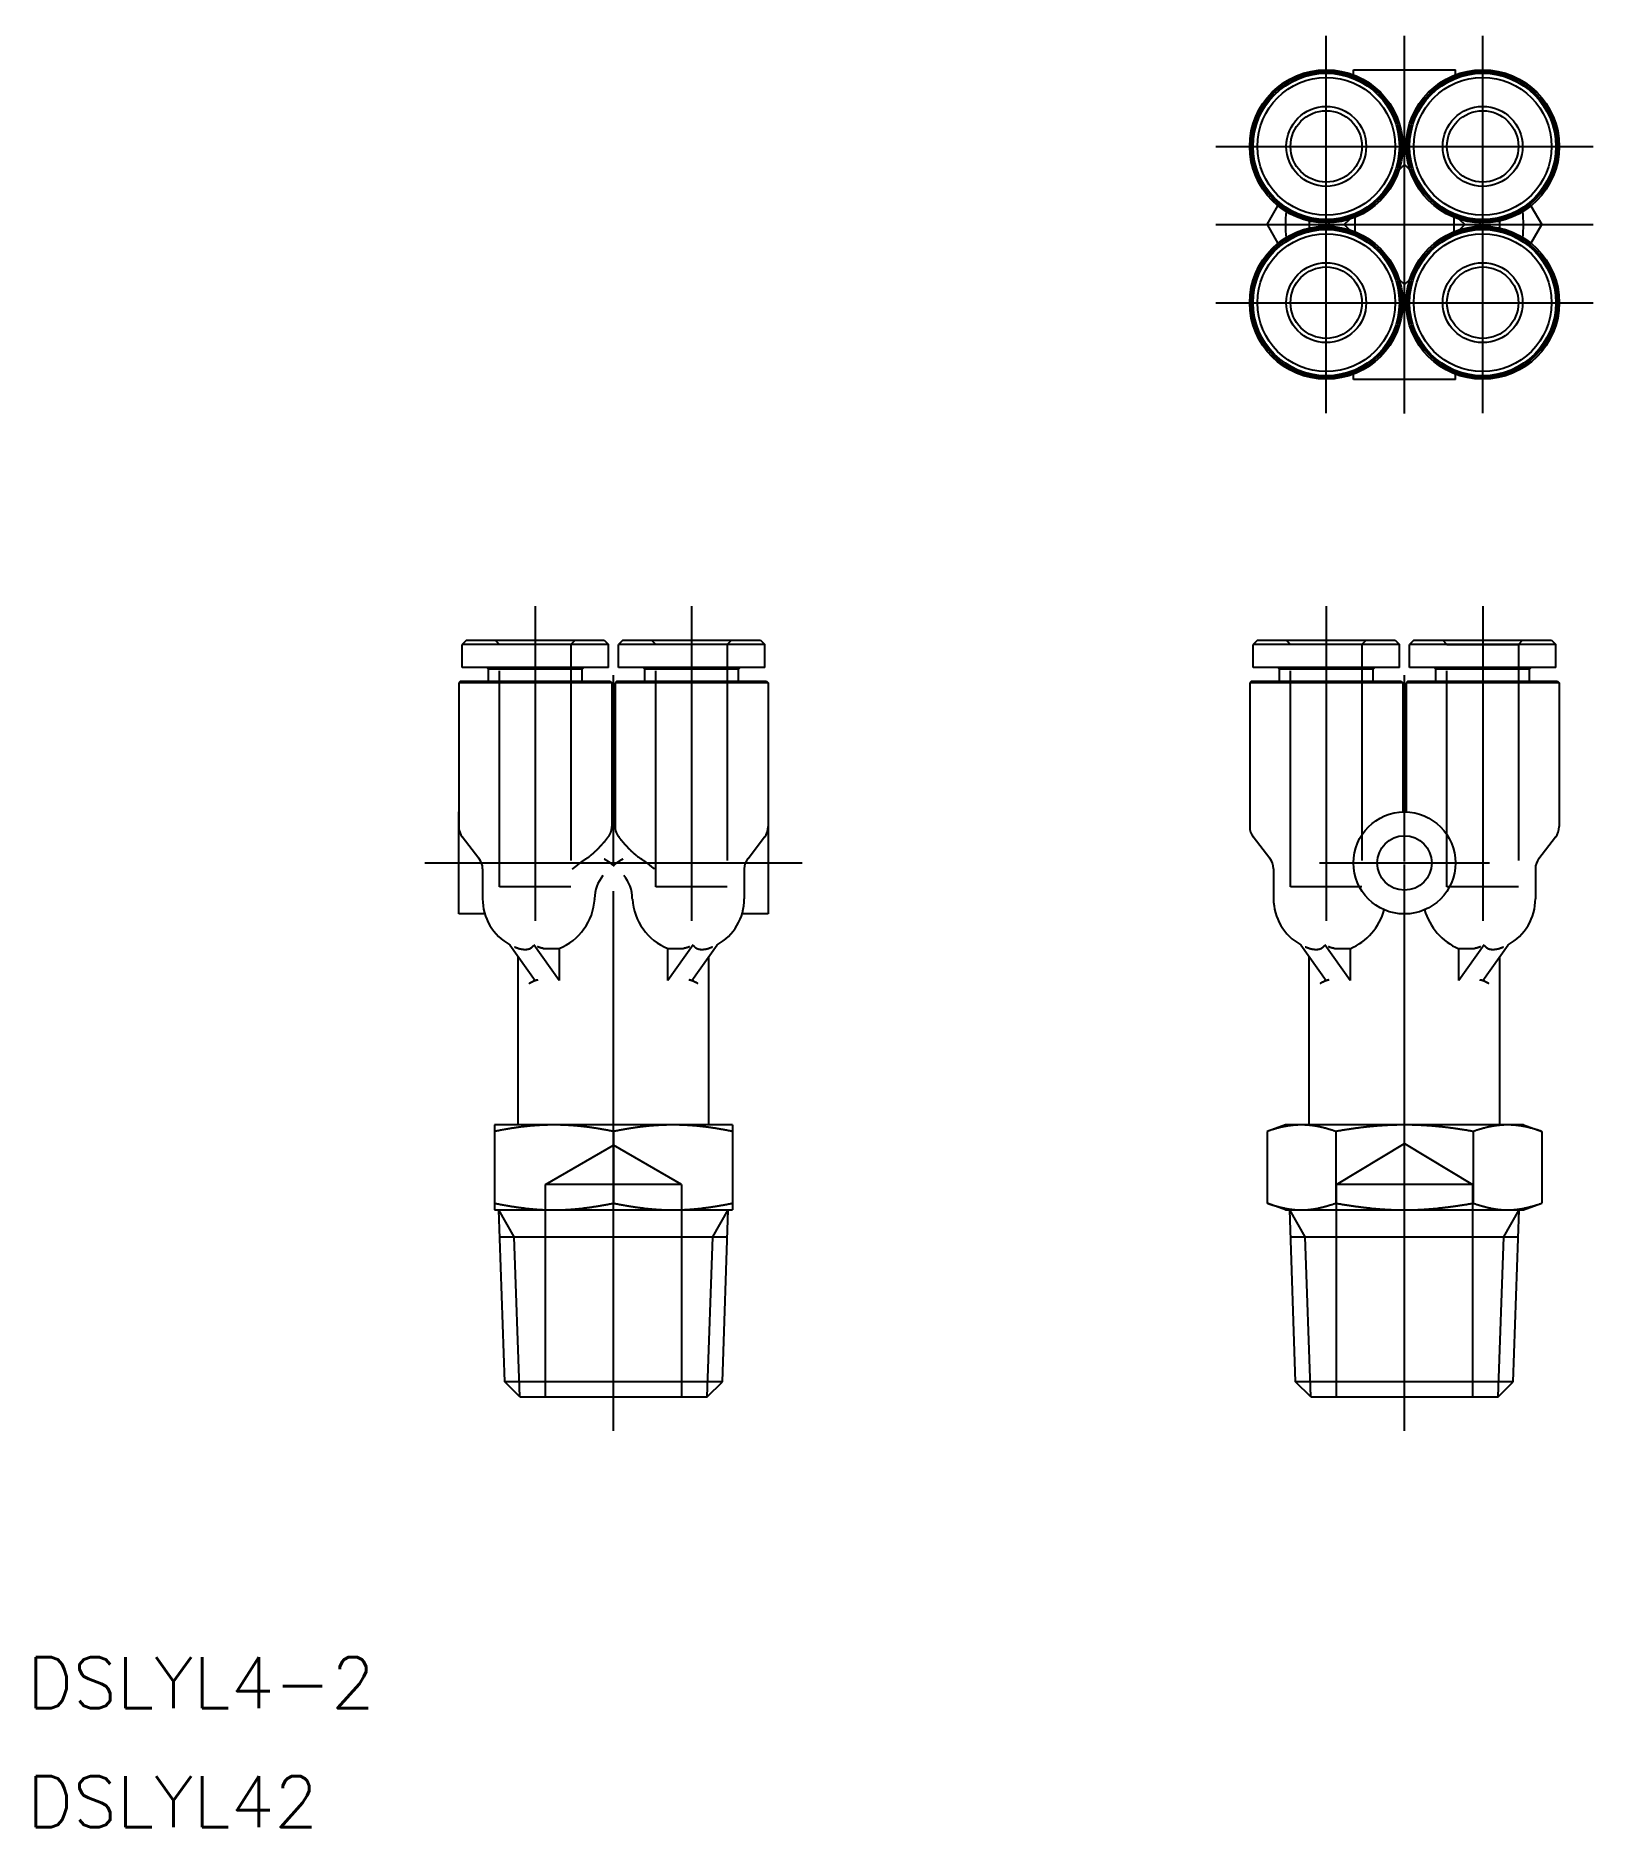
# Model space of a CAD drawing. Extents: x -80 to 11, y -57 to 49.
import ezdxf

# ---------------------------------------------------------------- set-up
doc = ezdxf.new("R2010")
doc.units = 0
doc.linetypes.add('CENTER', pattern=[50.8, 31.75, -6.35, 6.35, -6.35])
doc.linetypes.add('DASHED', pattern=[19.05, 12.7, -6.35])
doc.layers.get('0').update_dxf_attribs({"linetype": 'CONTINUOUS'})
doc.layers.add('CENTER', color=1, linetype='CENTER')
doc.styles.get("Standard").update_dxf_attribs({"font": 'txt.shx', "height": 3, "bigfont": 'bigfont.shx'})

msp = doc.modelspace()

# ---------------------------------------------------------------- texts
at = {"color": 7, "linetype": 'CONTINUOUS'}
for s, p in [('DSLYL4-2', (-80.99, -49.7)), ('DSLYL42', (-80.99, -56.7))]:
    msp.add_text(s, height=3, dxfattribs=at).set_placement(p)

# ---------------------------------------------------------------- linework, layer by layer
at = {"color": 7, "linetype": 'CONTINUOUS'}
for p, q in [((-3, 46.64), (3, 46.64)), ((-3, 46.35), (-3, 46.64)), ((3, 46.35), (3, 46.64)), ((-0.1, 42.02), (0, 41.93)), ((0.1, 42.02), (0, 41.93)), ((-0.31, 40.77), (0, 41.08)), ((0, 41.08), (0.31, 40.77)), ((-8.08, 37.54), (-7.44, 38.65)), ((7.44, 38.65), (8.08, 37.54)), ((-8.08, 37.54), (-7.44, 36.43)), ((-4.48, 37.64), (-4.38, 37.54)), ((-4.48, 37.45), (-4.38, 37.54)), ((-3.54, 37.54), (-3.23, 37.85)), ((-3.23, 37.23), (-3.54, 37.54)), ((3.23, 37.85), (3.54, 37.54)), ((3.54, 37.54), (3.23, 37.23)), ((4.48, 37.64), (4.38, 37.54)), ((4.48, 37.45), (4.38, 37.54)), ((7.44, 36.43), (8.08, 37.54)), ((0, 34.01), (-0.31, 34.32)), ((0.31, 34.32), (0, 34.01)), ((-0.1, 33.06), (0, 33.16)), ((0.1, 33.06), (0, 33.16)), ((-3, 28.44), (-3, 28.74)), ((3, 28.44), (3, 28.74)), ((3, 28.44), (-3, 28.44)), ((-55.16, 13.1), (-55.41, 12.85)), ((-46.81, 12.85), (-55.41, 12.85)), ((-55.41, 11.5), (-55.41, 12.85)), ((-55.16, 13.1), (-47.06, 13.1)), ((-47.06, 13.1), (-46.81, 12.85)), ((-46.81, 11.5), (-46.81, 12.85)), ((-45.97, 13.1), (-46.22, 12.85)), ((-37.62, 12.85), (-46.22, 12.85)), ((-46.22, 11.5), (-46.22, 12.85)), ((-45.97, 13.1), (-37.87, 13.1)), ((-37.87, 13.1), (-37.62, 12.85)), ((-37.62, 11.5), (-37.62, 12.85)), ((-8.65, 13.1), (-8.9, 12.85)), ((-0.3, 12.85), (-8.9, 12.85)), ((-8.9, 11.5), (-8.9, 12.85)), ((-8.65, 13.1), (-0.55, 13.1)), ((-0.55, 13.1), (-0.3, 12.85)), ((-0.3, 11.5), (-0.3, 12.85)), ((0.55, 13.1), (0.3, 12.85)), ((8.9, 12.85), (0.3, 12.85)), ((0.3, 11.5), (0.3, 12.85)), ((0.55, 13.1), (8.65, 13.1)), ((6.7, 12.85), (6.15, 12.85)), ((8.65, 13.1), (8.9, 12.85)), ((8.9, 11.5), (8.9, 12.85)), ((-55.51, 10.7), (-55.61, 10.6)), ((-46.61, 10.6), (-55.61, 10.6)), ((-55.61, 10.6), (-55.61, 2.14)), ((-55.51, 10.7), (-46.71, 10.7)), ((-46.81, 11.5), (-55.41, 11.5)), ((-53.86, 11.4), (-53.96, 11.5)), ((-48.36, 11.4), (-53.86, 11.4)), ((-53.86, 10.7), (-53.86, 11.4)), ((-48.36, 11.4), (-48.26, 11.5)), ((-48.36, 10.7), (-48.36, 11.4)), ((-46.71, 10.7), (-46.61, 10.6)), ((-46.61, 10.6), (-46.61, 2.14)), ((-46.32, 10.7), (-46.42, 10.6)), ((-46.42, 10.6), (-46.42, 2.14)), ((-37.42, 10.6), (-46.42, 10.6)), ((-46.32, 10.7), (-37.52, 10.7)), ((-37.62, 11.5), (-46.22, 11.5)), ((-44.67, 11.4), (-44.77, 11.5)), ((-39.17, 11.4), (-44.67, 11.4)), ((-44.67, 10.7), (-44.67, 11.4)), ((-39.17, 11.4), (-39.07, 11.5)), ((-39.17, 10.7), (-39.17, 11.4)), ((-37.52, 10.7), (-37.42, 10.6)), ((-37.42, 10.6), (-37.42, 2.14)), ((-9, 10.7), (-9.1, 10.6)), ((-0.1, 10.6), (-9.1, 10.6)), ((-9.1, 10.6), (-9.1, 2.14)), ((-9, 10.7), (-0.2, 10.7)), ((-0.3, 11.5), (-8.9, 11.5)), ((-7.35, 11.4), (-7.45, 11.5)), ((-1.85, 11.4), (-7.35, 11.4)), ((-7.35, 10.7), (-7.35, 11.4)), ((-1.85, 11.4), (-1.75, 11.5)), ((-1.85, 10.7), (-1.85, 11.4)), ((-0.2, 10.7), (-0.1, 10.6)), ((-0.1, 10.6), (-0.1, 3)), ((0.2, 10.7), (0.1, 10.6)), ((0.1, 10.6), (0.1, 3)), ((9.1, 10.6), (0.1, 10.6)), ((0.2, 10.7), (9, 10.7)), ((8.9, 11.5), (0.3, 11.5)), ((1.85, 11.4), (1.75, 11.5)), ((7.35, 11.4), (1.85, 11.4)), ((1.85, 10.7), (1.85, 11.4)), ((7.35, 11.4), (7.45, 11.5)), ((7.35, 10.7), (7.35, 11.4)), ((9, 10.7), (9.1, 10.6)), ((9.1, 10.6), (9.1, 2.14)), ((-46.61, 9.5), (-46.51, 9.5)), ((-46.51, -0.14), (-46.51, 9.5)), ((-46.42, 9.5), (-46.51, 9.5)), ((-0.1, 9.5), (0, 9.5)), ((0, 9.5), (0, 3)), ((0.1, 9.5), (0, 9.5)), ((0, 0.08), (0, 5)), ((-55.61, -3), (-55.61, 3)), ((-55.61, 3), (-55.61, 3)), ((-37.41, 3), (-37.42, 3)), ((-37.41, 3), (-37.41, -3)), ((-54.42, 0.27), (-55.4, 1.53)), ((-38.6, 0.27), (-37.63, 1.53)), ((-7.91, 0.27), (-8.89, 1.53)), ((7.91, 0.27), (8.89, 1.53)), ((-54.21, -0.34), (-54.21, -2.1)), ((-38.82, -0.34), (-38.82, -2.1)), ((-7.7, -0.34), (-7.7, -2.1)), ((0, -5), (0, -0.08)), ((7.7, -0.34), (7.7, -2.1)), ((-47.62, -2.13), (-47.62, -2.1)), ((-45.41, -2.1), (-45.41, -2.13)), ((-54.07, -3), (-55.61, -3)), ((-37.41, -3), (-38.95, -3)), ((-52.61, -4.81), (-51.11, -6.92)), ((-49.7, -6.92), (-51.19, -4.81)), ((-50.4, -5.03), (-49.7, -5.03)), ((-49.7, -5.03), (-49.7, -6.92)), ((-41.83, -4.81), (-43.32, -6.92)), ((-43.32, -6.92), (-43.32, -5.03)), ((-43.32, -5.03), (-42.62, -5.03)), ((-41.91, -6.92), (-40.41, -4.81)), ((-6.1, -4.81), (-4.6, -6.92)), ((-3.19, -6.92), (-4.68, -4.81)), ((-3.89, -5.03), (-3.19, -5.03)), ((-3.19, -5.03), (-3.19, -6.92)), ((4.68, -4.81), (3.19, -6.92)), ((3.19, -6.92), (3.19, -5.03)), ((3.19, -5.03), (3.89, -5.03)), ((4.6, -6.92), (6.1, -4.81)), ((-52.11, -15.4), (-52.11, -5.51)), ((-40.91, -15.4), (-40.91, -5.51)), ((-5.6, -15.4), (-5.6, -5.51)), ((5.6, -15.4), (5.6, -5.51)), ((-50.01, -15.4), (-53.51, -15.4)), ((-53.51, -15.4), (-53.51, -15.79)), ((-53.51, -15.79), (-53.51, -20.01)), ((-43.01, -15.4), (-50.01, -15.4)), ((-46.51, -15.79), (-46.51, -20.01)), ((-39.51, -15.4), (-43.01, -15.4)), ((-39.51, -15.4), (-39.51, -15.79)), ((-39.51, -15.79), (-39.51, -20.01)), ((-7, -15.4), (-8.08, -15.79)), ((-8.08, -15.79), (-8.08, -20.01)), ((-6.06, -15.4), (-7, -15.4)), ((0, -15.4), (-6.06, -15.4)), ((-4.04, -15.79), (-4.04, -20.01)), ((6.06, -15.4), (0, -15.4)), ((4.04, -15.79), (4.04, -20.01)), ((7, -15.4), (6.06, -15.4)), ((7, -15.4), (8.08, -15.79)), ((8.08, -15.79), (8.08, -20.01)), ((-53.51, -20.01), (-53.51, -20.4)), ((-39.51, -20.01), (-39.51, -20.4)), ((-7, -20.4), (-8.08, -20.01)), ((7, -20.4), (8.08, -20.01)), ((-53.51, -20.4), (-50.01, -20.4)), ((-52.91, -30.51), (-53.26, -20.4)), ((-50.01, -20.4), (-43.01, -20.4)), ((-43.01, -20.4), (-39.51, -20.4)), ((-40.11, -30.51), (-39.76, -20.4)), ((-7, -20.4), (-6.06, -20.4)), ((-6.4, -30.51), (-6.75, -20.4)), ((-6.75, -20.4), (6.75, -20.4)), ((-6.06, -20.4), (0, -20.4)), ((0, -20.4), (6.06, -20.4)), ((6.06, -20.4), (7, -20.4)), ((6.4, -30.51), (6.75, -20.4)), ((-53.21, -21.98), (-39.81, -21.98)), ((-6.7, -21.98), (6.7, -21.98)), ((-40.11, -30.51), (-52.91, -30.51)), ((-52.02, -31.4), (-52.91, -30.51)), ((-41, -31.4), (-40.11, -30.51)), ((6.4, -30.51), (-6.4, -30.51)), ((-5.51, -31.4), (-6.4, -30.51)), ((5.51, -31.4), (6.4, -30.51)), ((-52.02, -31.4), (-41, -31.4)), ((-5.51, -31.4), (5.51, -31.4))]:
    msp.add_line(p, q, dxfattribs=at)
at = {"color": 3, "linetype": 'DASHED'}
for p, q in [((-53.21, 12.85), (-53.46, 13.1)), ((-53.21, -1.4), (-53.21, 12.85)), ((-49.01, 12.85), (-53.21, 12.85)), ((-48.76, 13.1), (-49.01, 12.85)), ((-49.01, 12.85), (-49.01, -1.4)), ((-44.02, 12.85), (-44.27, 13.1)), ((-44.02, -1.4), (-44.02, 12.85)), ((-39.82, 12.85), (-44.02, 12.85)), ((-39.57, 13.1), (-39.82, 12.85)), ((-39.82, 12.85), (-39.82, -1.4)), ((-6.7, 12.85), (-6.95, 13.1)), ((-6.7, -1.4), (-6.7, 12.85)), ((-2.5, 12.85), (-6.7, 12.85)), ((-2.25, 13.1), (-2.5, 12.85)), ((-2.5, 12.85), (-2.5, -1.4)), ((2.5, 12.85), (2.25, 13.1)), ((2.5, -1.4), (2.5, 12.85)), ((2.5, 12.85), (6.7, 12.85)), ((6.95, 13.1), (6.7, 12.85)), ((6.7, 12.85), (6.7, -1.4)), ((-49.01, -1.4), (-53.21, -1.4)), ((-39.82, -1.4), (-44.02, -1.4)), ((-2.5, -1.4), (-6.7, -1.4)), ((6.7, -1.4), (2.5, -1.4)), ((-50.51, -18.9), (-46.51, -16.59)), ((-42.51, -18.9), (-46.51, -16.59)), ((-4, -18.9), (0, -16.5)), ((0, -16.5), (4, -18.9)), ((-50.51, -31.4), (-50.51, -18.9)), ((-42.51, -18.9), (-50.51, -18.9)), ((-42.51, -18.9), (-42.51, -31.4)), ((-4, -31.4), (-4, -18.9)), ((4, -18.9), (-4, -18.9)), ((4, -18.9), (4, -31.4))]:
    msp.add_line(p, q, dxfattribs=at)
at = {"color": 3, "linetype": 'CONTINUOUS'}
for p, q in [((-52.35, -21.98), (-53.26, -20.4)), ((-40.67, -21.98), (-39.76, -20.4)), ((-5.84, -21.98), (-6.75, -20.4)), ((5.84, -21.98), (6.75, -20.4)), ((-52.02, -31.4), (-52.35, -21.98)), ((-41, -31.4), (-40.67, -21.98)), ((-5.51, -31.4), (-5.84, -21.98)), ((5.51, -31.4), (5.84, -21.98))]:
    msp.add_line(p, q, dxfattribs=at)
at = {"color": 7}
for points in [[(-48.09, 0.27, 0), (-48.08, 0.28, 0), (-48.07, 0.29, 0), (-48.06, 0.29, 0), (-48.05, 0.3, 0), (-48.03, 0.31, 0), (-48.02, 0.32, 0), (-48.01, 0.33, 0), (-48, 0.34, 0), (-47.99, 0.34, 0), (-47.97, 0.35, 0), (-47.96, 0.36, 0), (-47.95, 0.37, 0), (-47.94, 0.38, 0), (-47.92, 0.39, 0), (-47.91, 0.4, 0), (-47.9, 0.41, 0), (-47.89, 0.42, 0), (-47.87, 0.43, 0), (-47.86, 0.44, 0), (-47.85, 0.45, 0), (-47.84, 0.46, 0), (-47.83, 0.47, 0), (-47.81, 0.48, 0), (-47.8, 0.49, 0), (-47.79, 0.5, 0), (-47.78, 0.51, 0), (-47.76, 0.52, 0), (-47.75, 0.53, 0), (-47.74, 0.54, 0), (-47.72, 0.55, 0), (-47.71, 0.56, 0), (-47.7, 0.57, 0), (-47.69, 0.58, 0), (-47.67, 0.6, 0), (-47.66, 0.61, 0), (-47.65, 0.62, 0), (-47.64, 0.63, 0), (-47.62, 0.64, 0), (-47.61, 0.65, 0), (-47.6, 0.67, 0), (-47.58, 0.68, 0), (-47.57, 0.69, 0), (-47.56, 0.7, 0), (-47.54, 0.72, 0), (-47.53, 0.73, 0), (-47.52, 0.74, 0), (-47.51, 0.75, 0), (-47.49, 0.77, 0), (-47.48, 0.78, 0), (-47.47, 0.79, 0), (-47.45, 0.81, 0), (-47.44, 0.82, 0), (-47.43, 0.83, 0), (-47.41, 0.85, 0), (-47.4, 0.86, 0), (-47.38, 0.88, 0), (-47.37, 0.89, 0), (-47.36, 0.9, 0), (-47.34, 0.92, 0), (-47.33, 0.93, 0), (-47.32, 0.95, 0), (-47.3, 0.96, 0), (-47.29, 0.98, 0), (-47.27, 0.99, 0), (-47.26, 1.01, 0), (-47.25, 1.02, 0), (-47.23, 1.04, 0), (-47.22, 1.05, 0), (-47.2, 1.07, 0), (-47.19, 1.09, 0), (-47.18, 1.1, 0), (-47.16, 1.12, 0), (-47.15, 1.13, 0), (-47.13, 1.15, 0), (-47.12, 1.17, 0), (-47.1, 1.18, 0), (-47.09, 1.2, 0), (-47.08, 1.22, 0), (-47.06, 1.24, 0), (-47.05, 1.25, 0), (-47.03, 1.27, 0), (-47.02, 1.29, 0), (-47, 1.31, 0), (-46.99, 1.32, 0), (-46.97, 1.34, 0), (-46.96, 1.36, 0), (-46.94, 1.38, 0), (-46.93, 1.4, 0), (-46.91, 1.41, 0), (-46.9, 1.43, 0), (-46.88, 1.45, 0), (-46.87, 1.47, 0), (-46.85, 1.49, 0), (-46.84, 1.51, 0), (-46.82, 1.53, 0)], [(-46.2, 1.53, 0), (-46.19, 1.51, 0), (-46.17, 1.49, 0), (-46.16, 1.47, 0), (-46.14, 1.45, 0), (-46.13, 1.43, 0), (-46.11, 1.41, 0), (-46.1, 1.4, 0), (-46.08, 1.38, 0), (-46.07, 1.36, 0), (-46.05, 1.34, 0), (-46.04, 1.32, 0), (-46.02, 1.31, 0), (-46.01, 1.29, 0), (-45.99, 1.27, 0), (-45.98, 1.25, 0), (-45.96, 1.24, 0), (-45.95, 1.22, 0), (-45.93, 1.2, 0), (-45.92, 1.18, 0), (-45.9, 1.17, 0), (-45.89, 1.15, 0), (-45.88, 1.13, 0), (-45.86, 1.12, 0), (-45.85, 1.1, 0), (-45.83, 1.09, 0), (-45.82, 1.07, 0), (-45.8, 1.05, 0), (-45.79, 1.04, 0), (-45.78, 1.02, 0), (-45.76, 1.01, 0), (-45.75, 0.99, 0), (-45.73, 0.98, 0), (-45.72, 0.96, 0), (-45.71, 0.95, 0), (-45.69, 0.93, 0), (-45.68, 0.92, 0), (-45.67, 0.9, 0), (-45.65, 0.89, 0), (-45.64, 0.88, 0), (-45.62, 0.86, 0), (-45.61, 0.85, 0), (-45.6, 0.83, 0), (-45.58, 0.82, 0), (-45.57, 0.81, 0), (-45.56, 0.79, 0), (-45.54, 0.78, 0), (-45.53, 0.77, 0), (-45.52, 0.75, 0), (-45.51, 0.74, 0), (-45.49, 0.73, 0), (-45.48, 0.72, 0), (-45.47, 0.7, 0), (-45.45, 0.69, 0), (-45.44, 0.68, 0), (-45.43, 0.67, 0), (-45.41, 0.65, 0), (-45.4, 0.64, 0), (-45.39, 0.63, 0), (-45.38, 0.62, 0), (-45.36, 0.61, 0), (-45.35, 0.6, 0), (-45.34, 0.58, 0), (-45.32, 0.57, 0), (-45.31, 0.56, 0), (-45.3, 0.55, 0), (-45.29, 0.54, 0), (-45.27, 0.53, 0), (-45.26, 0.52, 0), (-45.25, 0.51, 0), (-45.24, 0.5, 0), (-45.22, 0.49, 0), (-45.21, 0.48, 0), (-45.2, 0.47, 0), (-45.19, 0.46, 0), (-45.17, 0.45, 0), (-45.16, 0.44, 0), (-45.15, 0.43, 0), (-45.14, 0.42, 0), (-45.12, 0.41, 0), (-45.11, 0.4, 0), (-45.1, 0.39, 0), (-45.09, 0.38, 0), (-45.07, 0.37, 0), (-45.06, 0.36, 0), (-45.05, 0.35, 0), (-45.04, 0.34, 0), (-45.03, 0.34, 0), (-45.01, 0.33, 0), (-45, 0.32, 0), (-44.99, 0.31, 0), (-44.98, 0.3, 0), (-44.97, 0.29, 0), (-44.95, 0.29, 0), (-44.94, 0.28, 0), (-44.93, 0.27, 0)], [(-48.92, -0.34, 0), (-48.91, -0.34, 0), (-48.9, -0.33, 0), (-48.9, -0.33, 0), (-48.89, -0.32, 0), (-48.89, -0.32, 0), (-48.88, -0.31, 0), (-48.87, -0.31, 0), (-48.87, -0.3, 0), (-48.86, -0.3, 0), (-48.85, -0.29, 0), (-48.85, -0.29, 0), (-48.84, -0.28, 0), (-48.84, -0.28, 0), (-48.83, -0.27, 0), (-48.82, -0.27, 0), (-48.82, -0.26, 0), (-48.81, -0.26, 0), (-48.81, -0.25, 0), (-48.8, -0.25, 0), (-48.79, -0.24, 0), (-48.79, -0.24, 0), (-48.78, -0.24, 0), (-48.77, -0.23, 0), (-48.77, -0.23, 0), (-48.76, -0.22, 0), (-48.76, -0.22, 0), (-48.75, -0.21, 0), (-48.74, -0.21, 0), (-48.74, -0.2, 0), (-48.73, -0.2, 0), (-48.72, -0.19, 0), (-48.72, -0.19, 0), (-48.71, -0.18, 0), (-48.71, -0.18, 0), (-48.7, -0.17, 0), (-48.69, -0.17, 0), (-48.69, -0.16, 0), (-48.68, -0.16, 0), (-48.67, -0.15, 0), (-48.67, -0.15, 0), (-48.66, -0.14, 0), (-48.66, -0.14, 0), (-48.65, -0.13, 0), (-48.64, -0.13, 0), (-48.64, -0.12, 0), (-48.63, -0.12, 0), (-48.62, -0.11, 0), (-48.62, -0.11, 0), (-48.61, -0.1, 0), (-48.6, -0.1, 0), (-48.6, -0.09, 0), (-48.59, -0.09, 0), (-48.59, -0.08, 0), (-48.58, -0.08, 0), (-48.57, -0.07, 0), (-48.57, -0.07, 0), (-48.56, -0.06, 0), (-48.55, -0.06, 0), (-48.55, -0.05, 0), (-48.54, -0.05, 0), (-48.53, -0.04, 0), (-48.53, -0.04, 0), (-48.52, -0.03, 0), (-48.51, -0.03, 0), (-48.51, -0.02, 0), (-48.5, -0.02, 0), (-48.49, -0.01, 0), (-48.49, -0.01, 0), (-48.48, 0, 0), (-48.47, 0, 0), (-48.47, 0.01, 0), (-48.46, 0.01, 0), (-48.46, 0.02, 0), (-48.45, 0.02, 0), (-48.44, 0.03, 0), (-48.44, 0.03, 0), (-48.43, 0.04, 0), (-48.42, 0.04, 0), (-48.42, 0.05, 0), (-48.41, 0.05, 0), (-48.4, 0.06, 0), (-48.4, 0.06, 0), (-48.39, 0.07, 0), (-48.38, 0.07, 0), (-48.38, 0.08, 0), (-48.37, 0.08, 0), (-48.36, 0.09, 0), (-48.36, 0.09, 0), (-48.35, 0.1, 0), (-48.34, 0.1, 0), (-48.34, 0.11, 0), (-48.33, 0.11, 0), (-48.32, 0.12, 0), (-48.32, 0.12, 0), (-48.31, 0.12, 0), (-48.3, 0.13, 0), (-48.3, 0.13, 0), (-48.29, 0.14, 0), (-48.28, 0.14, 0), (-48.28, 0.15, 0), (-48.27, 0.15, 0), (-48.26, 0.16, 0), (-48.26, 0.16, 0), (-48.25, 0.17, 0), (-48.24, 0.17, 0), (-48.24, 0.18, 0), (-48.23, 0.18, 0), (-48.22, 0.19, 0), (-48.22, 0.19, 0), (-48.21, 0.19, 0), (-48.2, 0.2, 0), (-48.2, 0.2, 0), (-48.19, 0.21, 0), (-48.18, 0.21, 0), (-48.18, 0.22, 0), (-48.17, 0.22, 0), (-48.16, 0.23, 0), (-48.16, 0.23, 0), (-48.15, 0.24, 0), (-48.14, 0.24, 0), (-48.13, 0.24, 0), (-48.13, 0.25, 0), (-48.12, 0.25, 0), (-48.11, 0.26, 0), (-48.11, 0.26, 0), (-48.1, 0.27, 0), (-48.09, 0.27, 0)], [(-44.93, 0.27, 0), (-44.92, 0.27, 0), (-44.92, 0.26, 0), (-44.91, 0.26, 0), (-44.9, 0.25, 0), (-44.9, 0.25, 0), (-44.89, 0.24, 0), (-44.88, 0.24, 0), (-44.87, 0.24, 0), (-44.87, 0.23, 0), (-44.86, 0.23, 0), (-44.85, 0.22, 0), (-44.85, 0.22, 0), (-44.84, 0.21, 0), (-44.83, 0.21, 0), (-44.83, 0.2, 0), (-44.82, 0.2, 0), (-44.81, 0.19, 0), (-44.81, 0.19, 0), (-44.8, 0.19, 0), (-44.79, 0.18, 0), (-44.79, 0.18, 0), (-44.78, 0.17, 0), (-44.77, 0.17, 0), (-44.77, 0.16, 0), (-44.76, 0.16, 0), (-44.75, 0.15, 0), (-44.75, 0.15, 0), (-44.74, 0.14, 0), (-44.73, 0.14, 0), (-44.73, 0.13, 0), (-44.72, 0.13, 0), (-44.71, 0.12, 0), (-44.71, 0.12, 0), (-44.7, 0.12, 0), (-44.69, 0.11, 0), (-44.69, 0.11, 0), (-44.68, 0.1, 0), (-44.67, 0.1, 0), (-44.67, 0.09, 0), (-44.66, 0.09, 0), (-44.65, 0.08, 0), (-44.65, 0.08, 0), (-44.64, 0.07, 0), (-44.63, 0.07, 0), (-44.63, 0.06, 0), (-44.62, 0.06, 0), (-44.61, 0.05, 0), (-44.61, 0.05, 0), (-44.6, 0.04, 0), (-44.59, 0.04, 0), (-44.59, 0.03, 0), (-44.58, 0.03, 0), (-44.57, 0.02, 0), (-44.57, 0.02, 0), (-44.56, 0.01, 0), (-44.55, 0.01, 0), (-44.55, 0, 0), (-44.54, 0, 0), (-44.54, -0.01, 0), (-44.53, -0.01, 0), (-44.52, -0.02, 0), (-44.52, -0.02, 0), (-44.51, -0.03, 0), (-44.5, -0.03, 0), (-44.5, -0.04, 0), (-44.49, -0.04, 0), (-44.48, -0.05, 0), (-44.48, -0.05, 0), (-44.47, -0.06, 0), (-44.46, -0.06, 0), (-44.46, -0.07, 0), (-44.45, -0.07, 0), (-44.44, -0.08, 0), (-44.44, -0.08, 0), (-44.43, -0.09, 0), (-44.43, -0.09, 0), (-44.42, -0.1, 0), (-44.41, -0.1, 0), (-44.41, -0.11, 0), (-44.4, -0.11, 0), (-44.39, -0.12, 0), (-44.39, -0.12, 0), (-44.38, -0.13, 0), (-44.37, -0.13, 0), (-44.37, -0.14, 0), (-44.36, -0.14, 0), (-44.35, -0.15, 0), (-44.35, -0.15, 0), (-44.34, -0.16, 0), (-44.34, -0.16, 0), (-44.33, -0.17, 0), (-44.32, -0.17, 0), (-44.32, -0.18, 0), (-44.31, -0.18, 0), (-44.3, -0.19, 0), (-44.3, -0.19, 0), (-44.29, -0.2, 0), (-44.29, -0.2, 0), (-44.28, -0.21, 0), (-44.27, -0.21, 0), (-44.27, -0.22, 0), (-44.26, -0.22, 0), (-44.25, -0.23, 0), (-44.25, -0.23, 0), (-44.24, -0.24, 0), (-44.24, -0.24, 0), (-44.23, -0.24, 0), (-44.22, -0.25, 0), (-44.22, -0.25, 0), (-44.21, -0.26, 0), (-44.2, -0.26, 0), (-44.2, -0.27, 0), (-44.19, -0.27, 0), (-44.19, -0.28, 0), (-44.18, -0.28, 0), (-44.17, -0.29, 0), (-44.17, -0.29, 0), (-44.16, -0.3, 0), (-44.16, -0.3, 0), (-44.15, -0.31, 0), (-44.14, -0.31, 0), (-44.14, -0.32, 0), (-44.13, -0.32, 0), (-44.13, -0.33, 0), (-44.12, -0.33, 0), (-44.11, -0.34, 0), (-44.11, -0.34, 0)], [(-50.01, -15.4, 0), (-50.05, -15.4, 0), (-50.09, -15.4, 0), (-50.12, -15.4, 0), (-50.16, -15.4, 0), (-50.2, -15.4, 0), (-50.23, -15.4, 0), (-50.27, -15.4, 0), (-50.31, -15.4, 0), (-50.34, -15.4, 0), (-50.38, -15.4, 0), (-50.41, -15.41, 0), (-50.45, -15.41, 0), (-50.49, -15.41, 0), (-50.52, -15.41, 0), (-50.56, -15.41, 0), (-50.6, -15.41, 0), (-50.63, -15.41, 0), (-50.67, -15.41, 0), (-50.7, -15.42, 0), (-50.74, -15.42, 0), (-50.78, -15.42, 0), (-50.81, -15.42, 0), (-50.85, -15.42, 0), (-50.88, -15.43, 0), (-50.92, -15.43, 0), (-50.96, -15.43, 0), (-50.99, -15.43, 0), (-51.03, -15.44, 0), (-51.06, -15.44, 0), (-51.1, -15.44, 0), (-51.14, -15.44, 0), (-51.17, -15.45, 0), (-51.21, -15.45, 0), (-51.24, -15.45, 0), (-51.28, -15.46, 0), (-51.32, -15.46, 0), (-51.35, -15.46, 0), (-51.39, -15.46, 0), (-51.42, -15.47, 0), (-51.46, -15.47, 0), (-51.5, -15.48, 0), (-51.53, -15.48, 0), (-51.57, -15.48, 0), (-51.61, -15.49, 0), (-51.64, -15.49, 0), (-51.68, -15.49, 0), (-51.71, -15.5, 0), (-51.75, -15.5, 0), (-51.79, -15.51, 0), (-51.82, -15.51, 0), (-51.86, -15.52, 0), (-51.89, -15.52, 0), (-51.93, -15.52, 0), (-51.97, -15.53, 0), (-52, -15.53, 0), (-52.04, -15.54, 0), (-52.08, -15.54, 0), (-52.11, -15.55, 0), (-52.15, -15.55, 0), (-52.19, -15.56, 0), (-52.22, -15.56, 0), (-52.26, -15.57, 0), (-52.3, -15.57, 0), (-52.33, -15.58, 0), (-52.37, -15.59, 0), (-52.41, -15.59, 0), (-52.44, -15.6, 0), (-52.48, -15.6, 0), (-52.52, -15.61, 0), (-52.56, -15.62, 0), (-52.59, -15.62, 0), (-52.63, -15.63, 0), (-52.67, -15.63, 0), (-52.71, -15.64, 0), (-52.74, -15.65, 0), (-52.78, -15.65, 0), (-52.82, -15.66, 0), (-52.86, -15.67, 0), (-52.89, -15.67, 0), (-52.93, -15.68, 0), (-52.97, -15.69, 0), (-53.01, -15.69, 0), (-53.05, -15.7, 0), (-53.08, -15.71, 0), (-53.12, -15.72, 0), (-53.16, -15.72, 0), (-53.2, -15.73, 0), (-53.24, -15.74, 0), (-53.28, -15.75, 0), (-53.32, -15.75, 0), (-53.35, -15.76, 0), (-53.39, -15.77, 0), (-53.43, -15.78, 0), (-53.47, -15.79, 0), (-53.51, -15.79, 0)], [(-46.51, -15.79, 0), (-46.55, -15.79, 0), (-46.59, -15.78, 0), (-46.63, -15.77, 0), (-46.67, -15.76, 0), (-46.71, -15.75, 0), (-46.75, -15.75, 0), (-46.78, -15.74, 0), (-46.82, -15.73, 0), (-46.86, -15.72, 0), (-46.9, -15.72, 0), (-46.94, -15.71, 0), (-46.98, -15.7, 0), (-47.02, -15.69, 0), (-47.05, -15.69, 0), (-47.09, -15.68, 0), (-47.13, -15.67, 0), (-47.17, -15.67, 0), (-47.2, -15.66, 0), (-47.24, -15.65, 0), (-47.28, -15.65, 0), (-47.32, -15.64, 0), (-47.36, -15.63, 0), (-47.39, -15.63, 0), (-47.43, -15.62, 0), (-47.47, -15.62, 0), (-47.5, -15.61, 0), (-47.54, -15.6, 0), (-47.58, -15.6, 0), (-47.62, -15.59, 0), (-47.65, -15.59, 0), (-47.69, -15.58, 0), (-47.73, -15.57, 0), (-47.76, -15.57, 0), (-47.8, -15.56, 0), (-47.84, -15.56, 0), (-47.87, -15.55, 0), (-47.91, -15.55, 0), (-47.95, -15.54, 0), (-47.98, -15.54, 0), (-48.02, -15.53, 0), (-48.06, -15.53, 0), (-48.09, -15.52, 0), (-48.13, -15.52, 0), (-48.16, -15.52, 0), (-48.2, -15.51, 0), (-48.24, -15.51, 0), (-48.27, -15.5, 0), (-48.31, -15.5, 0), (-48.35, -15.49, 0), (-48.38, -15.49, 0), (-48.42, -15.49, 0), (-48.45, -15.48, 0), (-48.49, -15.48, 0), (-48.53, -15.48, 0), (-48.56, -15.47, 0), (-48.6, -15.47, 0), (-48.63, -15.46, 0), (-48.67, -15.46, 0), (-48.71, -15.46, 0), (-48.74, -15.46, 0), (-48.78, -15.45, 0), (-48.81, -15.45, 0), (-48.85, -15.45, 0), (-48.89, -15.44, 0), (-48.92, -15.44, 0), (-48.96, -15.44, 0), (-48.99, -15.44, 0), (-49.03, -15.43, 0), (-49.07, -15.43, 0), (-49.1, -15.43, 0), (-49.14, -15.43, 0), (-49.17, -15.42, 0), (-49.21, -15.42, 0), (-49.25, -15.42, 0), (-49.28, -15.42, 0), (-49.32, -15.42, 0), (-49.35, -15.41, 0), (-49.39, -15.41, 0), (-49.43, -15.41, 0), (-49.46, -15.41, 0), (-49.5, -15.41, 0), (-49.54, -15.41, 0), (-49.57, -15.41, 0), (-49.61, -15.41, 0), (-49.65, -15.4, 0), (-49.68, -15.4, 0), (-49.72, -15.4, 0), (-49.75, -15.4, 0), (-49.79, -15.4, 0), (-49.83, -15.4, 0), (-49.86, -15.4, 0), (-49.9, -15.4, 0), (-49.94, -15.4, 0), (-49.97, -15.4, 0), (-50.01, -15.4, 0)], [(-43.01, -15.4, 0), (-43.05, -15.4, 0), (-43.09, -15.4, 0), (-43.12, -15.4, 0), (-43.16, -15.4, 0), (-43.2, -15.4, 0), (-43.23, -15.4, 0), (-43.27, -15.4, 0), (-43.31, -15.4, 0), (-43.34, -15.4, 0), (-43.38, -15.4, 0), (-43.41, -15.41, 0), (-43.45, -15.41, 0), (-43.49, -15.41, 0), (-43.52, -15.41, 0), (-43.56, -15.41, 0), (-43.6, -15.41, 0), (-43.63, -15.41, 0), (-43.67, -15.41, 0), (-43.7, -15.42, 0), (-43.74, -15.42, 0), (-43.78, -15.42, 0), (-43.81, -15.42, 0), (-43.85, -15.42, 0), (-43.88, -15.43, 0), (-43.92, -15.43, 0), (-43.96, -15.43, 0), (-43.99, -15.43, 0), (-44.03, -15.44, 0), (-44.06, -15.44, 0), (-44.1, -15.44, 0), (-44.14, -15.44, 0), (-44.17, -15.45, 0), (-44.21, -15.45, 0), (-44.24, -15.45, 0), (-44.28, -15.46, 0), (-44.32, -15.46, 0), (-44.35, -15.46, 0), (-44.39, -15.46, 0), (-44.42, -15.47, 0), (-44.46, -15.47, 0), (-44.5, -15.48, 0), (-44.53, -15.48, 0), (-44.57, -15.48, 0), (-44.61, -15.49, 0), (-44.64, -15.49, 0), (-44.68, -15.49, 0), (-44.71, -15.5, 0), (-44.75, -15.5, 0), (-44.79, -15.51, 0), (-44.82, -15.51, 0), (-44.86, -15.52, 0), (-44.89, -15.52, 0), (-44.93, -15.52, 0), (-44.97, -15.53, 0), (-45, -15.53, 0), (-45.04, -15.54, 0), (-45.08, -15.54, 0), (-45.11, -15.55, 0), (-45.15, -15.55, 0), (-45.19, -15.56, 0), (-45.22, -15.56, 0), (-45.26, -15.57, 0), (-45.3, -15.57, 0), (-45.33, -15.58, 0), (-45.37, -15.59, 0), (-45.41, -15.59, 0), (-45.44, -15.6, 0), (-45.48, -15.6, 0), (-45.52, -15.61, 0), (-45.56, -15.62, 0), (-45.59, -15.62, 0), (-45.63, -15.63, 0), (-45.67, -15.63, 0), (-45.71, -15.64, 0), (-45.74, -15.65, 0), (-45.78, -15.65, 0), (-45.82, -15.66, 0), (-45.86, -15.67, 0), (-45.89, -15.67, 0), (-45.93, -15.68, 0), (-45.97, -15.69, 0), (-46.01, -15.69, 0), (-46.05, -15.7, 0), (-46.08, -15.71, 0), (-46.12, -15.72, 0), (-46.16, -15.72, 0), (-46.2, -15.73, 0), (-46.24, -15.74, 0), (-46.28, -15.75, 0), (-46.32, -15.75, 0), (-46.35, -15.76, 0), (-46.39, -15.77, 0), (-46.43, -15.78, 0), (-46.47, -15.79, 0), (-46.51, -15.79, 0)], [(-39.51, -15.79, 0), (-39.55, -15.79, 0), (-39.59, -15.78, 0), (-39.63, -15.77, 0), (-39.67, -15.76, 0), (-39.71, -15.75, 0), (-39.75, -15.75, 0), (-39.78, -15.74, 0), (-39.82, -15.73, 0), (-39.86, -15.72, 0), (-39.9, -15.72, 0), (-39.94, -15.71, 0), (-39.98, -15.7, 0), (-40.02, -15.69, 0), (-40.05, -15.69, 0), (-40.09, -15.68, 0), (-40.13, -15.67, 0), (-40.17, -15.67, 0), (-40.2, -15.66, 0), (-40.24, -15.65, 0), (-40.28, -15.65, 0), (-40.32, -15.64, 0), (-40.36, -15.63, 0), (-40.39, -15.63, 0), (-40.43, -15.62, 0), (-40.47, -15.62, 0), (-40.5, -15.61, 0), (-40.54, -15.6, 0), (-40.58, -15.6, 0), (-40.62, -15.59, 0), (-40.65, -15.59, 0), (-40.69, -15.58, 0), (-40.73, -15.57, 0), (-40.76, -15.57, 0), (-40.8, -15.56, 0), (-40.84, -15.56, 0), (-40.87, -15.55, 0), (-40.91, -15.55, 0), (-40.95, -15.54, 0), (-40.98, -15.54, 0), (-41.02, -15.53, 0), (-41.06, -15.53, 0), (-41.09, -15.52, 0), (-41.13, -15.52, 0), (-41.16, -15.52, 0), (-41.2, -15.51, 0), (-41.24, -15.51, 0), (-41.27, -15.5, 0), (-41.31, -15.5, 0), (-41.35, -15.49, 0), (-41.38, -15.49, 0), (-41.42, -15.49, 0), (-41.45, -15.48, 0), (-41.49, -15.48, 0), (-41.53, -15.48, 0), (-41.56, -15.47, 0), (-41.6, -15.47, 0), (-41.63, -15.46, 0), (-41.67, -15.46, 0), (-41.71, -15.46, 0), (-41.74, -15.46, 0), (-41.78, -15.45, 0), (-41.81, -15.45, 0), (-41.85, -15.45, 0), (-41.89, -15.44, 0), (-41.92, -15.44, 0), (-41.96, -15.44, 0), (-41.99, -15.44, 0), (-42.03, -15.43, 0), (-42.07, -15.43, 0), (-42.1, -15.43, 0), (-42.14, -15.43, 0), (-42.17, -15.42, 0), (-42.21, -15.42, 0), (-42.25, -15.42, 0), (-42.28, -15.42, 0), (-42.32, -15.42, 0), (-42.35, -15.41, 0), (-42.39, -15.41, 0), (-42.43, -15.41, 0), (-42.46, -15.41, 0), (-42.5, -15.41, 0), (-42.54, -15.41, 0), (-42.57, -15.41, 0), (-42.61, -15.41, 0), (-42.65, -15.4, 0), (-42.68, -15.4, 0), (-42.72, -15.4, 0), (-42.75, -15.4, 0), (-42.79, -15.4, 0), (-42.83, -15.4, 0), (-42.86, -15.4, 0), (-42.9, -15.4, 0), (-42.94, -15.4, 0), (-42.97, -15.4, 0), (-43.01, -15.4, 0)], [(-6.06, -15.4, 0), (-6.08, -15.4, 0), (-6.1, -15.4, 0), (-6.13, -15.4, 0), (-6.15, -15.4, 0), (-6.17, -15.4, 0), (-6.19, -15.4, 0), (-6.21, -15.4, 0), (-6.23, -15.4, 0), (-6.25, -15.4, 0), (-6.27, -15.4, 0), (-6.29, -15.41, 0), (-6.32, -15.41, 0), (-6.34, -15.41, 0), (-6.36, -15.41, 0), (-6.38, -15.41, 0), (-6.4, -15.41, 0), (-6.42, -15.41, 0), (-6.44, -15.41, 0), (-6.46, -15.42, 0), (-6.48, -15.42, 0), (-6.5, -15.42, 0), (-6.52, -15.42, 0), (-6.55, -15.42, 0), (-6.57, -15.43, 0), (-6.59, -15.43, 0), (-6.61, -15.43, 0), (-6.63, -15.43, 0), (-6.65, -15.44, 0), (-6.67, -15.44, 0), (-6.69, -15.44, 0), (-6.71, -15.44, 0), (-6.73, -15.45, 0), (-6.75, -15.45, 0), (-6.77, -15.45, 0), (-6.79, -15.46, 0), (-6.82, -15.46, 0), (-6.84, -15.46, 0), (-6.86, -15.46, 0), (-6.88, -15.47, 0), (-6.9, -15.47, 0), (-6.92, -15.48, 0), (-6.94, -15.48, 0), (-6.96, -15.48, 0), (-6.98, -15.49, 0), (-7, -15.49, 0), (-7.02, -15.49, 0), (-7.04, -15.5, 0), (-7.07, -15.5, 0), (-7.09, -15.51, 0), (-7.11, -15.51, 0), (-7.13, -15.52, 0), (-7.15, -15.52, 0), (-7.17, -15.52, 0), (-7.19, -15.53, 0), (-7.21, -15.53, 0), (-7.23, -15.54, 0), (-7.25, -15.54, 0), (-7.28, -15.55, 0), (-7.3, -15.55, 0), (-7.32, -15.56, 0), (-7.34, -15.56, 0), (-7.36, -15.57, 0), (-7.38, -15.57, 0), (-7.4, -15.58, 0), (-7.42, -15.59, 0), (-7.45, -15.59, 0), (-7.47, -15.6, 0), (-7.49, -15.6, 0), (-7.51, -15.61, 0), (-7.53, -15.62, 0), (-7.55, -15.62, 0), (-7.57, -15.63, 0), (-7.6, -15.63, 0), (-7.62, -15.64, 0), (-7.64, -15.65, 0), (-7.66, -15.65, 0), (-7.68, -15.66, 0), (-7.7, -15.67, 0), (-7.73, -15.67, 0), (-7.75, -15.68, 0), (-7.77, -15.69, 0), (-7.79, -15.69, 0), (-7.81, -15.7, 0), (-7.84, -15.71, 0), (-7.86, -15.72, 0), (-7.88, -15.72, 0), (-7.9, -15.73, 0), (-7.93, -15.74, 0), (-7.95, -15.75, 0), (-7.97, -15.75, 0), (-7.99, -15.76, 0), (-8.01, -15.77, 0), (-8.04, -15.78, 0), (-8.06, -15.79, 0), (-8.08, -15.79, 0)], [(-4.04, -15.79, 0), (-4.06, -15.79, 0), (-4.09, -15.78, 0), (-4.11, -15.77, 0), (-4.13, -15.76, 0), (-4.15, -15.75, 0), (-4.18, -15.75, 0), (-4.2, -15.74, 0), (-4.22, -15.73, 0), (-4.24, -15.72, 0), (-4.27, -15.72, 0), (-4.29, -15.71, 0), (-4.31, -15.7, 0), (-4.33, -15.69, 0), (-4.35, -15.69, 0), (-4.38, -15.68, 0), (-4.4, -15.67, 0), (-4.42, -15.67, 0), (-4.44, -15.66, 0), (-4.46, -15.65, 0), (-4.49, -15.65, 0), (-4.51, -15.64, 0), (-4.53, -15.63, 0), (-4.55, -15.63, 0), (-4.57, -15.62, 0), (-4.59, -15.62, 0), (-4.61, -15.61, 0), (-4.64, -15.6, 0), (-4.66, -15.6, 0), (-4.68, -15.59, 0), (-4.7, -15.59, 0), (-4.72, -15.58, 0), (-4.74, -15.57, 0), (-4.76, -15.57, 0), (-4.79, -15.56, 0), (-4.81, -15.56, 0), (-4.83, -15.55, 0), (-4.85, -15.55, 0), (-4.87, -15.54, 0), (-4.89, -15.54, 0), (-4.91, -15.53, 0), (-4.93, -15.53, 0), (-4.95, -15.52, 0), (-4.97, -15.52, 0), (-5, -15.52, 0), (-5.02, -15.51, 0), (-5.04, -15.51, 0), (-5.06, -15.5, 0), (-5.08, -15.5, 0), (-5.1, -15.49, 0), (-5.12, -15.49, 0), (-5.14, -15.49, 0), (-5.16, -15.48, 0), (-5.18, -15.48, 0), (-5.2, -15.48, 0), (-5.23, -15.47, 0), (-5.25, -15.47, 0), (-5.27, -15.46, 0), (-5.29, -15.46, 0), (-5.31, -15.46, 0), (-5.33, -15.46, 0), (-5.35, -15.45, 0), (-5.37, -15.45, 0), (-5.39, -15.45, 0), (-5.41, -15.44, 0), (-5.43, -15.44, 0), (-5.45, -15.44, 0), (-5.47, -15.44, 0), (-5.5, -15.43, 0), (-5.52, -15.43, 0), (-5.54, -15.43, 0), (-5.56, -15.43, 0), (-5.58, -15.42, 0), (-5.6, -15.42, 0), (-5.62, -15.42, 0), (-5.64, -15.42, 0), (-5.66, -15.42, 0), (-5.68, -15.41, 0), (-5.7, -15.41, 0), (-5.72, -15.41, 0), (-5.75, -15.41, 0), (-5.77, -15.41, 0), (-5.79, -15.41, 0), (-5.81, -15.41, 0), (-5.83, -15.41, 0), (-5.85, -15.4, 0), (-5.87, -15.4, 0), (-5.89, -15.4, 0), (-5.91, -15.4, 0), (-5.93, -15.4, 0), (-5.96, -15.4, 0), (-5.98, -15.4, 0), (-6, -15.4, 0), (-6.02, -15.4, 0), (-6.04, -15.4, 0), (-6.06, -15.4, 0)], [(0, -15.4, 0), (-0.04, -15.4, 0), (-0.09, -15.4, 0), (-0.13, -15.4, 0), (-0.17, -15.4, 0), (-0.21, -15.4, 0), (-0.25, -15.4, 0), (-0.3, -15.4, 0), (-0.34, -15.4, 0), (-0.38, -15.4, 0), (-0.42, -15.4, 0), (-0.47, -15.41, 0), (-0.51, -15.41, 0), (-0.55, -15.41, 0), (-0.59, -15.41, 0), (-0.63, -15.41, 0), (-0.67, -15.41, 0), (-0.72, -15.41, 0), (-0.76, -15.41, 0), (-0.8, -15.42, 0), (-0.84, -15.42, 0), (-0.88, -15.42, 0), (-0.93, -15.42, 0), (-0.97, -15.42, 0), (-1.01, -15.43, 0), (-1.05, -15.43, 0), (-1.09, -15.43, 0), (-1.13, -15.43, 0), (-1.17, -15.44, 0), (-1.22, -15.44, 0), (-1.26, -15.44, 0), (-1.3, -15.44, 0), (-1.34, -15.45, 0), (-1.38, -15.45, 0), (-1.42, -15.45, 0), (-1.47, -15.46, 0), (-1.51, -15.46, 0), (-1.55, -15.46, 0), (-1.59, -15.46, 0), (-1.63, -15.47, 0), (-1.67, -15.47, 0), (-1.72, -15.48, 0), (-1.76, -15.48, 0), (-1.8, -15.48, 0), (-1.84, -15.49, 0), (-1.88, -15.49, 0), (-1.92, -15.49, 0), (-1.97, -15.5, 0), (-2.01, -15.5, 0), (-2.05, -15.51, 0), (-2.09, -15.51, 0), (-2.13, -15.52, 0), (-2.17, -15.52, 0), (-2.22, -15.52, 0), (-2.26, -15.53, 0), (-2.3, -15.53, 0), (-2.34, -15.54, 0), (-2.38, -15.54, 0), (-2.43, -15.55, 0), (-2.47, -15.55, 0), (-2.51, -15.56, 0), (-2.55, -15.56, 0), (-2.6, -15.57, 0), (-2.64, -15.57, 0), (-2.68, -15.58, 0), (-2.72, -15.59, 0), (-2.77, -15.59, 0), (-2.81, -15.6, 0), (-2.85, -15.6, 0), (-2.9, -15.61, 0), (-2.94, -15.62, 0), (-2.98, -15.62, 0), (-3.02, -15.63, 0), (-3.07, -15.63, 0), (-3.11, -15.64, 0), (-3.15, -15.65, 0), (-3.2, -15.65, 0), (-3.24, -15.66, 0), (-3.28, -15.67, 0), (-3.33, -15.67, 0), (-3.37, -15.68, 0), (-3.42, -15.69, 0), (-3.46, -15.69, 0), (-3.5, -15.7, 0), (-3.55, -15.71, 0), (-3.59, -15.72, 0), (-3.64, -15.72, 0), (-3.68, -15.73, 0), (-3.73, -15.74, 0), (-3.77, -15.75, 0), (-3.82, -15.75, 0), (-3.86, -15.76, 0), (-3.91, -15.77, 0), (-3.95, -15.78, 0), (-4, -15.79, 0), (-4.04, -15.79, 0)], [(4.04, -15.79, 0), (4, -15.79, 0), (3.95, -15.78, 0), (3.91, -15.77, 0), (3.86, -15.76, 0), (3.82, -15.75, 0), (3.77, -15.75, 0), (3.73, -15.74, 0), (3.68, -15.73, 0), (3.64, -15.72, 0), (3.59, -15.72, 0), (3.55, -15.71, 0), (3.5, -15.7, 0), (3.46, -15.69, 0), (3.42, -15.69, 0), (3.37, -15.68, 0), (3.33, -15.67, 0), (3.28, -15.67, 0), (3.24, -15.66, 0), (3.2, -15.65, 0), (3.15, -15.65, 0), (3.11, -15.64, 0), (3.07, -15.63, 0), (3.02, -15.63, 0), (2.98, -15.62, 0), (2.94, -15.62, 0), (2.9, -15.61, 0), (2.85, -15.6, 0), (2.81, -15.6, 0), (2.77, -15.59, 0), (2.72, -15.59, 0), (2.68, -15.58, 0), (2.64, -15.57, 0), (2.6, -15.57, 0), (2.55, -15.56, 0), (2.51, -15.56, 0), (2.47, -15.55, 0), (2.43, -15.55, 0), (2.38, -15.54, 0), (2.34, -15.54, 0), (2.3, -15.53, 0), (2.26, -15.53, 0), (2.22, -15.52, 0), (2.17, -15.52, 0), (2.13, -15.52, 0), (2.09, -15.51, 0), (2.05, -15.51, 0), (2.01, -15.5, 0), (1.97, -15.5, 0), (1.92, -15.49, 0), (1.88, -15.49, 0), (1.84, -15.49, 0), (1.8, -15.48, 0), (1.76, -15.48, 0), (1.72, -15.48, 0), (1.67, -15.47, 0), (1.63, -15.47, 0), (1.59, -15.46, 0), (1.55, -15.46, 0), (1.51, -15.46, 0), (1.47, -15.46, 0), (1.42, -15.45, 0), (1.38, -15.45, 0), (1.34, -15.45, 0), (1.3, -15.44, 0), (1.26, -15.44, 0), (1.22, -15.44, 0), (1.17, -15.44, 0), (1.13, -15.43, 0), (1.09, -15.43, 0), (1.05, -15.43, 0), (1.01, -15.43, 0), (0.97, -15.42, 0), (0.93, -15.42, 0), (0.88, -15.42, 0), (0.84, -15.42, 0), (0.8, -15.42, 0), (0.76, -15.41, 0), (0.72, -15.41, 0), (0.67, -15.41, 0), (0.63, -15.41, 0), (0.59, -15.41, 0), (0.55, -15.41, 0), (0.51, -15.41, 0), (0.47, -15.41, 0), (0.42, -15.4, 0), (0.38, -15.4, 0), (0.34, -15.4, 0), (0.3, -15.4, 0), (0.25, -15.4, 0), (0.21, -15.4, 0), (0.17, -15.4, 0), (0.13, -15.4, 0), (0.09, -15.4, 0), (0.04, -15.4, 0), (0, -15.4, 0)], [(6.06, -15.4, 0), (6.04, -15.4, 0), (6.02, -15.4, 0), (6, -15.4, 0), (5.98, -15.4, 0), (5.96, -15.4, 0), (5.93, -15.4, 0), (5.91, -15.4, 0), (5.89, -15.4, 0), (5.87, -15.4, 0), (5.85, -15.4, 0), (5.83, -15.41, 0), (5.81, -15.41, 0), (5.79, -15.41, 0), (5.77, -15.41, 0), (5.75, -15.41, 0), (5.72, -15.41, 0), (5.7, -15.41, 0), (5.68, -15.41, 0), (5.66, -15.42, 0), (5.64, -15.42, 0), (5.62, -15.42, 0), (5.6, -15.42, 0), (5.58, -15.42, 0), (5.56, -15.43, 0), (5.54, -15.43, 0), (5.52, -15.43, 0), (5.5, -15.43, 0), (5.47, -15.44, 0), (5.45, -15.44, 0), (5.43, -15.44, 0), (5.41, -15.44, 0), (5.39, -15.45, 0), (5.37, -15.45, 0), (5.35, -15.45, 0), (5.33, -15.46, 0), (5.31, -15.46, 0), (5.29, -15.46, 0), (5.27, -15.46, 0), (5.25, -15.47, 0), (5.23, -15.47, 0), (5.2, -15.48, 0), (5.18, -15.48, 0), (5.16, -15.48, 0), (5.14, -15.49, 0), (5.12, -15.49, 0), (5.1, -15.49, 0), (5.08, -15.5, 0), (5.06, -15.5, 0), (5.04, -15.51, 0), (5.02, -15.51, 0), (5, -15.52, 0), (4.97, -15.52, 0), (4.95, -15.52, 0), (4.93, -15.53, 0), (4.91, -15.53, 0), (4.89, -15.54, 0), (4.87, -15.54, 0), (4.85, -15.55, 0), (4.83, -15.55, 0), (4.81, -15.56, 0), (4.79, -15.56, 0), (4.76, -15.57, 0), (4.74, -15.57, 0), (4.72, -15.58, 0), (4.7, -15.59, 0), (4.68, -15.59, 0), (4.66, -15.6, 0), (4.64, -15.6, 0), (4.61, -15.61, 0), (4.59, -15.62, 0), (4.57, -15.62, 0), (4.55, -15.63, 0), (4.53, -15.63, 0), (4.51, -15.64, 0), (4.49, -15.65, 0), (4.46, -15.65, 0), (4.44, -15.66, 0), (4.42, -15.67, 0), (4.4, -15.67, 0), (4.38, -15.68, 0), (4.35, -15.69, 0), (4.33, -15.69, 0), (4.31, -15.7, 0), (4.29, -15.71, 0), (4.27, -15.72, 0), (4.24, -15.72, 0), (4.22, -15.73, 0), (4.2, -15.74, 0), (4.18, -15.75, 0), (4.15, -15.75, 0), (4.13, -15.76, 0), (4.11, -15.77, 0), (4.09, -15.78, 0), (4.06, -15.79, 0), (4.04, -15.79, 0)], [(8.08, -15.79, 0), (8.06, -15.79, 0), (8.04, -15.78, 0), (8.01, -15.77, 0), (7.99, -15.76, 0), (7.97, -15.75, 0), (7.95, -15.75, 0), (7.93, -15.74, 0), (7.9, -15.73, 0), (7.88, -15.72, 0), (7.86, -15.72, 0), (7.84, -15.71, 0), (7.81, -15.7, 0), (7.79, -15.69, 0), (7.77, -15.69, 0), (7.75, -15.68, 0), (7.73, -15.67, 0), (7.7, -15.67, 0), (7.68, -15.66, 0), (7.66, -15.65, 0), (7.64, -15.65, 0), (7.62, -15.64, 0), (7.6, -15.63, 0), (7.57, -15.63, 0), (7.55, -15.62, 0), (7.53, -15.62, 0), (7.51, -15.61, 0), (7.49, -15.6, 0), (7.47, -15.6, 0), (7.45, -15.59, 0), (7.42, -15.59, 0), (7.4, -15.58, 0), (7.38, -15.57, 0), (7.36, -15.57, 0), (7.34, -15.56, 0), (7.32, -15.56, 0), (7.3, -15.55, 0), (7.28, -15.55, 0), (7.25, -15.54, 0), (7.23, -15.54, 0), (7.21, -15.53, 0), (7.19, -15.53, 0), (7.17, -15.52, 0), (7.15, -15.52, 0), (7.13, -15.52, 0), (7.11, -15.51, 0), (7.09, -15.51, 0), (7.07, -15.5, 0), (7.04, -15.5, 0), (7.02, -15.49, 0), (7, -15.49, 0), (6.98, -15.49, 0), (6.96, -15.48, 0), (6.94, -15.48, 0), (6.92, -15.48, 0), (6.9, -15.47, 0), (6.88, -15.47, 0), (6.86, -15.46, 0), (6.84, -15.46, 0), (6.82, -15.46, 0), (6.79, -15.46, 0), (6.77, -15.45, 0), (6.75, -15.45, 0), (6.73, -15.45, 0), (6.71, -15.44, 0), (6.69, -15.44, 0), (6.67, -15.44, 0), (6.65, -15.44, 0), (6.63, -15.43, 0), (6.61, -15.43, 0), (6.59, -15.43, 0), (6.57, -15.43, 0), (6.55, -15.42, 0), (6.52, -15.42, 0), (6.5, -15.42, 0), (6.48, -15.42, 0), (6.46, -15.42, 0), (6.44, -15.41, 0), (6.42, -15.41, 0), (6.4, -15.41, 0), (6.38, -15.41, 0), (6.36, -15.41, 0), (6.34, -15.41, 0), (6.32, -15.41, 0), (6.29, -15.41, 0), (6.27, -15.4, 0), (6.25, -15.4, 0), (6.23, -15.4, 0), (6.21, -15.4, 0), (6.19, -15.4, 0), (6.17, -15.4, 0), (6.15, -15.4, 0), (6.13, -15.4, 0), (6.1, -15.4, 0), (6.08, -15.4, 0), (6.06, -15.4, 0)], [(-53.51, -20.01, 0), (-53.47, -20.01, 0), (-53.43, -20.02, 0), (-53.39, -20.03, 0), (-53.35, -20.04, 0), (-53.32, -20.05, 0), (-53.28, -20.05, 0), (-53.24, -20.06, 0), (-53.2, -20.07, 0), (-53.16, -20.08, 0), (-53.12, -20.08, 0), (-53.08, -20.09, 0), (-53.04, -20.1, 0), (-53.01, -20.11, 0), (-52.97, -20.11, 0), (-52.93, -20.12, 0), (-52.89, -20.13, 0), (-52.85, -20.13, 0), (-52.82, -20.14, 0), (-52.78, -20.15, 0), (-52.74, -20.15, 0), (-52.7, -20.16, 0), (-52.67, -20.17, 0), (-52.63, -20.17, 0), (-52.59, -20.18, 0), (-52.55, -20.19, 0), (-52.52, -20.19, 0), (-52.48, -20.2, 0), (-52.44, -20.2, 0), (-52.4, -20.21, 0), (-52.37, -20.21, 0), (-52.33, -20.22, 0), (-52.29, -20.23, 0), (-52.26, -20.23, 0), (-52.22, -20.24, 0), (-52.18, -20.24, 0), (-52.15, -20.25, 0), (-52.11, -20.25, 0), (-52.07, -20.26, 0), (-52.04, -20.26, 0), (-52, -20.27, 0), (-51.96, -20.27, 0), (-51.93, -20.28, 0), (-51.89, -20.28, 0), (-51.86, -20.28, 0), (-51.82, -20.29, 0), (-51.78, -20.29, 0), (-51.75, -20.3, 0), (-51.71, -20.3, 0), (-51.67, -20.31, 0), (-51.64, -20.31, 0), (-51.6, -20.31, 0), (-51.57, -20.32, 0), (-51.53, -20.32, 0), (-51.49, -20.32, 0), (-51.46, -20.33, 0), (-51.42, -20.33, 0), (-51.39, -20.34, 0), (-51.35, -20.34, 0), (-51.31, -20.34, 0), (-51.28, -20.34, 0), (-51.24, -20.35, 0), (-51.21, -20.35, 0), (-51.17, -20.35, 0), (-51.13, -20.36, 0), (-51.1, -20.36, 0), (-51.06, -20.36, 0), (-51.03, -20.36, 0), (-50.99, -20.37, 0), (-50.95, -20.37, 0), (-50.92, -20.37, 0), (-50.88, -20.37, 0), (-50.85, -20.38, 0), (-50.81, -20.38, 0), (-50.77, -20.38, 0), (-50.74, -20.38, 0), (-50.7, -20.38, 0), (-50.67, -20.39, 0), (-50.63, -20.39, 0), (-50.59, -20.39, 0), (-50.56, -20.39, 0), (-50.52, -20.39, 0), (-50.49, -20.39, 0), (-50.45, -20.39, 0), (-50.41, -20.39, 0), (-50.38, -20.4, 0), (-50.34, -20.4, 0), (-50.3, -20.4, 0), (-50.27, -20.4, 0), (-50.23, -20.4, 0), (-50.19, -20.4, 0), (-50.16, -20.4, 0), (-50.12, -20.4, 0), (-50.09, -20.4, 0), (-50.05, -20.4, 0), (-50.01, -20.4, 0)], [(-50.01, -20.4, 0), (-49.97, -20.4, 0), (-49.94, -20.4, 0), (-49.9, -20.4, 0), (-49.86, -20.4, 0), (-49.83, -20.4, 0), (-49.79, -20.4, 0), (-49.76, -20.4, 0), (-49.72, -20.4, 0), (-49.68, -20.4, 0), (-49.65, -20.4, 0), (-49.61, -20.39, 0), (-49.57, -20.39, 0), (-49.54, -20.39, 0), (-49.5, -20.39, 0), (-49.47, -20.39, 0), (-49.43, -20.39, 0), (-49.39, -20.39, 0), (-49.36, -20.39, 0), (-49.32, -20.38, 0), (-49.28, -20.38, 0), (-49.25, -20.38, 0), (-49.21, -20.38, 0), (-49.18, -20.38, 0), (-49.14, -20.37, 0), (-49.1, -20.37, 0), (-49.07, -20.37, 0), (-49.03, -20.37, 0), (-49, -20.36, 0), (-48.96, -20.36, 0), (-48.93, -20.36, 0), (-48.89, -20.36, 0), (-48.85, -20.35, 0), (-48.82, -20.35, 0), (-48.78, -20.35, 0), (-48.75, -20.34, 0), (-48.71, -20.34, 0), (-48.67, -20.34, 0), (-48.64, -20.34, 0), (-48.6, -20.33, 0), (-48.57, -20.33, 0), (-48.53, -20.32, 0), (-48.49, -20.32, 0), (-48.46, -20.32, 0), (-48.42, -20.31, 0), (-48.39, -20.31, 0), (-48.35, -20.31, 0), (-48.31, -20.3, 0), (-48.28, -20.3, 0), (-48.24, -20.29, 0), (-48.2, -20.29, 0), (-48.17, -20.28, 0), (-48.13, -20.28, 0), (-48.1, -20.28, 0), (-48.06, -20.27, 0), (-48.02, -20.27, 0), (-47.99, -20.26, 0), (-47.95, -20.26, 0), (-47.91, -20.25, 0), (-47.88, -20.25, 0), (-47.84, -20.24, 0), (-47.8, -20.24, 0), (-47.77, -20.23, 0), (-47.73, -20.23, 0), (-47.69, -20.22, 0), (-47.66, -20.21, 0), (-47.62, -20.21, 0), (-47.58, -20.2, 0), (-47.54, -20.2, 0), (-47.51, -20.19, 0), (-47.47, -20.19, 0), (-47.43, -20.18, 0), (-47.4, -20.17, 0), (-47.36, -20.17, 0), (-47.32, -20.16, 0), (-47.28, -20.15, 0), (-47.24, -20.15, 0), (-47.21, -20.14, 0), (-47.17, -20.13, 0), (-47.13, -20.13, 0), (-47.09, -20.12, 0), (-47.05, -20.11, 0), (-47.02, -20.11, 0), (-46.98, -20.1, 0), (-46.94, -20.09, 0), (-46.9, -20.08, 0), (-46.86, -20.08, 0), (-46.82, -20.07, 0), (-46.79, -20.06, 0), (-46.75, -20.05, 0), (-46.71, -20.05, 0), (-46.67, -20.04, 0), (-46.63, -20.03, 0), (-46.59, -20.02, 0), (-46.55, -20.01, 0), (-46.51, -20.01, 0)], [(-46.51, -20.01, 0), (-46.47, -20.01, 0), (-46.43, -20.02, 0), (-46.39, -20.03, 0), (-46.35, -20.04, 0), (-46.32, -20.05, 0), (-46.28, -20.05, 0), (-46.24, -20.06, 0), (-46.2, -20.07, 0), (-46.16, -20.08, 0), (-46.12, -20.08, 0), (-46.08, -20.09, 0), (-46.04, -20.1, 0), (-46.01, -20.11, 0), (-45.97, -20.11, 0), (-45.93, -20.12, 0), (-45.89, -20.13, 0), (-45.85, -20.13, 0), (-45.82, -20.14, 0), (-45.78, -20.15, 0), (-45.74, -20.15, 0), (-45.7, -20.16, 0), (-45.67, -20.17, 0), (-45.63, -20.17, 0), (-45.59, -20.18, 0), (-45.55, -20.19, 0), (-45.52, -20.19, 0), (-45.48, -20.2, 0), (-45.44, -20.2, 0), (-45.4, -20.21, 0), (-45.37, -20.21, 0), (-45.33, -20.22, 0), (-45.29, -20.23, 0), (-45.26, -20.23, 0), (-45.22, -20.24, 0), (-45.18, -20.24, 0), (-45.15, -20.25, 0), (-45.11, -20.25, 0), (-45.07, -20.26, 0), (-45.04, -20.26, 0), (-45, -20.27, 0), (-44.96, -20.27, 0), (-44.93, -20.28, 0), (-44.89, -20.28, 0), (-44.86, -20.28, 0), (-44.82, -20.29, 0), (-44.78, -20.29, 0), (-44.75, -20.3, 0), (-44.71, -20.3, 0), (-44.67, -20.31, 0), (-44.64, -20.31, 0), (-44.6, -20.31, 0), (-44.57, -20.32, 0), (-44.53, -20.32, 0), (-44.49, -20.32, 0), (-44.46, -20.33, 0), (-44.42, -20.33, 0), (-44.39, -20.34, 0), (-44.35, -20.34, 0), (-44.31, -20.34, 0), (-44.28, -20.34, 0), (-44.24, -20.35, 0), (-44.21, -20.35, 0), (-44.17, -20.35, 0), (-44.13, -20.36, 0), (-44.1, -20.36, 0), (-44.06, -20.36, 0), (-44.03, -20.36, 0), (-43.99, -20.37, 0), (-43.95, -20.37, 0), (-43.92, -20.37, 0), (-43.88, -20.37, 0), (-43.85, -20.38, 0), (-43.81, -20.38, 0), (-43.77, -20.38, 0), (-43.74, -20.38, 0), (-43.7, -20.38, 0), (-43.67, -20.39, 0), (-43.63, -20.39, 0), (-43.59, -20.39, 0), (-43.56, -20.39, 0), (-43.52, -20.39, 0), (-43.49, -20.39, 0), (-43.45, -20.39, 0), (-43.41, -20.39, 0), (-43.38, -20.4, 0), (-43.34, -20.4, 0), (-43.3, -20.4, 0), (-43.27, -20.4, 0), (-43.23, -20.4, 0), (-43.19, -20.4, 0), (-43.16, -20.4, 0), (-43.12, -20.4, 0), (-43.09, -20.4, 0), (-43.05, -20.4, 0), (-43.01, -20.4, 0)], [(-43.01, -20.4, 0), (-42.97, -20.4, 0), (-42.94, -20.4, 0), (-42.9, -20.4, 0), (-42.86, -20.4, 0), (-42.83, -20.4, 0), (-42.79, -20.4, 0), (-42.76, -20.4, 0), (-42.72, -20.4, 0), (-42.68, -20.4, 0), (-42.65, -20.4, 0), (-42.61, -20.39, 0), (-42.57, -20.39, 0), (-42.54, -20.39, 0), (-42.5, -20.39, 0), (-42.47, -20.39, 0), (-42.43, -20.39, 0), (-42.39, -20.39, 0), (-42.36, -20.39, 0), (-42.32, -20.38, 0), (-42.28, -20.38, 0), (-42.25, -20.38, 0), (-42.21, -20.38, 0), (-42.18, -20.38, 0), (-42.14, -20.37, 0), (-42.1, -20.37, 0), (-42.07, -20.37, 0), (-42.03, -20.37, 0), (-42, -20.36, 0), (-41.96, -20.36, 0), (-41.93, -20.36, 0), (-41.89, -20.36, 0), (-41.85, -20.35, 0), (-41.82, -20.35, 0), (-41.78, -20.35, 0), (-41.75, -20.34, 0), (-41.71, -20.34, 0), (-41.67, -20.34, 0), (-41.64, -20.34, 0), (-41.6, -20.33, 0), (-41.57, -20.33, 0), (-41.53, -20.32, 0), (-41.49, -20.32, 0), (-41.46, -20.32, 0), (-41.42, -20.31, 0), (-41.39, -20.31, 0), (-41.35, -20.31, 0), (-41.31, -20.3, 0), (-41.28, -20.3, 0), (-41.24, -20.29, 0), (-41.2, -20.29, 0), (-41.17, -20.28, 0), (-41.13, -20.28, 0), (-41.1, -20.28, 0), (-41.06, -20.27, 0), (-41.02, -20.27, 0), (-40.99, -20.26, 0), (-40.95, -20.26, 0), (-40.91, -20.25, 0), (-40.88, -20.25, 0), (-40.84, -20.24, 0), (-40.8, -20.24, 0), (-40.77, -20.23, 0), (-40.73, -20.23, 0), (-40.69, -20.22, 0), (-40.66, -20.21, 0), (-40.62, -20.21, 0), (-40.58, -20.2, 0), (-40.54, -20.2, 0), (-40.51, -20.19, 0), (-40.47, -20.19, 0), (-40.43, -20.18, 0), (-40.4, -20.17, 0), (-40.36, -20.17, 0), (-40.32, -20.16, 0), (-40.28, -20.15, 0), (-40.24, -20.15, 0), (-40.21, -20.14, 0), (-40.17, -20.13, 0), (-40.13, -20.13, 0), (-40.09, -20.12, 0), (-40.05, -20.11, 0), (-40.02, -20.11, 0), (-39.98, -20.1, 0), (-39.94, -20.09, 0), (-39.9, -20.08, 0), (-39.86, -20.08, 0), (-39.82, -20.07, 0), (-39.79, -20.06, 0), (-39.75, -20.05, 0), (-39.71, -20.05, 0), (-39.67, -20.04, 0), (-39.63, -20.03, 0), (-39.59, -20.02, 0), (-39.55, -20.01, 0), (-39.51, -20.01, 0)], [(-8.08, -20.01, 0), (-8.06, -20.01, 0), (-8.04, -20.02, 0), (-8.01, -20.03, 0), (-7.99, -20.04, 0), (-7.97, -20.05, 0), (-7.95, -20.05, 0), (-7.92, -20.06, 0), (-7.9, -20.07, 0), (-7.88, -20.08, 0), (-7.86, -20.08, 0), (-7.84, -20.09, 0), (-7.81, -20.1, 0), (-7.79, -20.11, 0), (-7.77, -20.11, 0), (-7.75, -20.12, 0), (-7.73, -20.13, 0), (-7.7, -20.13, 0), (-7.68, -20.14, 0), (-7.66, -20.15, 0), (-7.64, -20.15, 0), (-7.62, -20.16, 0), (-7.59, -20.17, 0), (-7.57, -20.17, 0), (-7.55, -20.18, 0), (-7.53, -20.19, 0), (-7.51, -20.19, 0), (-7.49, -20.2, 0), (-7.47, -20.2, 0), (-7.44, -20.21, 0), (-7.42, -20.21, 0), (-7.4, -20.22, 0), (-7.38, -20.23, 0), (-7.36, -20.23, 0), (-7.34, -20.24, 0), (-7.32, -20.24, 0), (-7.3, -20.25, 0), (-7.27, -20.25, 0), (-7.25, -20.26, 0), (-7.23, -20.26, 0), (-7.21, -20.27, 0), (-7.19, -20.27, 0), (-7.17, -20.28, 0), (-7.15, -20.28, 0), (-7.13, -20.28, 0), (-7.11, -20.29, 0), (-7.08, -20.29, 0), (-7.06, -20.3, 0), (-7.04, -20.3, 0), (-7.02, -20.31, 0), (-7, -20.31, 0), (-6.98, -20.31, 0), (-6.96, -20.32, 0), (-6.94, -20.32, 0), (-6.92, -20.32, 0), (-6.9, -20.33, 0), (-6.88, -20.33, 0), (-6.86, -20.34, 0), (-6.83, -20.34, 0), (-6.81, -20.34, 0), (-6.79, -20.34, 0), (-6.77, -20.35, 0), (-6.75, -20.35, 0), (-6.73, -20.35, 0), (-6.71, -20.36, 0), (-6.69, -20.36, 0), (-6.67, -20.36, 0), (-6.65, -20.36, 0), (-6.63, -20.37, 0), (-6.61, -20.37, 0), (-6.59, -20.37, 0), (-6.56, -20.37, 0), (-6.54, -20.38, 0), (-6.52, -20.38, 0), (-6.5, -20.38, 0), (-6.48, -20.38, 0), (-6.46, -20.38, 0), (-6.44, -20.39, 0), (-6.42, -20.39, 0), (-6.4, -20.39, 0), (-6.38, -20.39, 0), (-6.36, -20.39, 0), (-6.34, -20.39, 0), (-6.31, -20.39, 0), (-6.29, -20.39, 0), (-6.27, -20.4, 0), (-6.25, -20.4, 0), (-6.23, -20.4, 0), (-6.21, -20.4, 0), (-6.19, -20.4, 0), (-6.17, -20.4, 0), (-6.15, -20.4, 0), (-6.13, -20.4, 0), (-6.1, -20.4, 0), (-6.08, -20.4, 0), (-6.06, -20.4, 0)], [(-6.06, -20.4, 0), (-6.04, -20.4, 0), (-6.02, -20.4, 0), (-6, -20.4, 0), (-5.98, -20.4, 0), (-5.96, -20.4, 0), (-5.94, -20.4, 0), (-5.91, -20.4, 0), (-5.89, -20.4, 0), (-5.87, -20.4, 0), (-5.85, -20.4, 0), (-5.83, -20.39, 0), (-5.81, -20.39, 0), (-5.79, -20.39, 0), (-5.77, -20.39, 0), (-5.75, -20.39, 0), (-5.73, -20.39, 0), (-5.71, -20.39, 0), (-5.68, -20.39, 0), (-5.66, -20.38, 0), (-5.64, -20.38, 0), (-5.62, -20.38, 0), (-5.6, -20.38, 0), (-5.58, -20.38, 0), (-5.56, -20.37, 0), (-5.54, -20.37, 0), (-5.52, -20.37, 0), (-5.5, -20.37, 0), (-5.48, -20.36, 0), (-5.46, -20.36, 0), (-5.43, -20.36, 0), (-5.41, -20.36, 0), (-5.39, -20.35, 0), (-5.37, -20.35, 0), (-5.35, -20.35, 0), (-5.33, -20.34, 0), (-5.31, -20.34, 0), (-5.29, -20.34, 0), (-5.27, -20.34, 0), (-5.25, -20.33, 0), (-5.23, -20.33, 0), (-5.21, -20.32, 0), (-5.19, -20.32, 0), (-5.16, -20.32, 0), (-5.14, -20.31, 0), (-5.12, -20.31, 0), (-5.1, -20.31, 0), (-5.08, -20.3, 0), (-5.06, -20.3, 0), (-5.04, -20.29, 0), (-5.02, -20.29, 0), (-5, -20.28, 0), (-4.98, -20.28, 0), (-4.96, -20.28, 0), (-4.93, -20.27, 0), (-4.91, -20.27, 0), (-4.89, -20.26, 0), (-4.87, -20.26, 0), (-4.85, -20.25, 0), (-4.83, -20.25, 0), (-4.81, -20.24, 0), (-4.79, -20.24, 0), (-4.77, -20.23, 0), (-4.74, -20.23, 0), (-4.72, -20.22, 0), (-4.7, -20.21, 0), (-4.68, -20.21, 0), (-4.66, -20.2, 0), (-4.64, -20.2, 0), (-4.62, -20.19, 0), (-4.59, -20.19, 0), (-4.57, -20.18, 0), (-4.55, -20.17, 0), (-4.53, -20.17, 0), (-4.51, -20.16, 0), (-4.49, -20.15, 0), (-4.46, -20.15, 0), (-4.44, -20.14, 0), (-4.42, -20.13, 0), (-4.4, -20.13, 0), (-4.38, -20.12, 0), (-4.36, -20.11, 0), (-4.33, -20.11, 0), (-4.31, -20.1, 0), (-4.29, -20.09, 0), (-4.27, -20.08, 0), (-4.24, -20.08, 0), (-4.22, -20.07, 0), (-4.2, -20.06, 0), (-4.18, -20.05, 0), (-4.15, -20.05, 0), (-4.13, -20.04, 0), (-4.11, -20.03, 0), (-4.09, -20.02, 0), (-4.06, -20.01, 0), (-4.04, -20.01, 0)], [(-4.04, -20.01, 0), (-4, -20.01, 0), (-3.95, -20.02, 0), (-3.91, -20.03, 0), (-3.86, -20.04, 0), (-3.81, -20.05, 0), (-3.77, -20.05, 0), (-3.72, -20.06, 0), (-3.68, -20.07, 0), (-3.64, -20.08, 0), (-3.59, -20.08, 0), (-3.55, -20.09, 0), (-3.5, -20.1, 0), (-3.46, -20.11, 0), (-3.41, -20.11, 0), (-3.37, -20.12, 0), (-3.33, -20.13, 0), (-3.28, -20.13, 0), (-3.24, -20.14, 0), (-3.19, -20.15, 0), (-3.15, -20.15, 0), (-3.11, -20.16, 0), (-3.06, -20.17, 0), (-3.02, -20.17, 0), (-2.98, -20.18, 0), (-2.94, -20.19, 0), (-2.89, -20.19, 0), (-2.85, -20.2, 0), (-2.81, -20.2, 0), (-2.76, -20.21, 0), (-2.72, -20.21, 0), (-2.68, -20.22, 0), (-2.64, -20.23, 0), (-2.59, -20.23, 0), (-2.55, -20.24, 0), (-2.51, -20.24, 0), (-2.47, -20.25, 0), (-2.42, -20.25, 0), (-2.38, -20.26, 0), (-2.34, -20.26, 0), (-2.3, -20.27, 0), (-2.25, -20.27, 0), (-2.21, -20.28, 0), (-2.17, -20.28, 0), (-2.13, -20.28, 0), (-2.09, -20.29, 0), (-2.05, -20.29, 0), (-2, -20.3, 0), (-1.96, -20.3, 0), (-1.92, -20.31, 0), (-1.88, -20.31, 0), (-1.84, -20.31, 0), (-1.79, -20.32, 0), (-1.75, -20.32, 0), (-1.71, -20.32, 0), (-1.67, -20.33, 0), (-1.63, -20.33, 0), (-1.59, -20.34, 0), (-1.55, -20.34, 0), (-1.5, -20.34, 0), (-1.46, -20.34, 0), (-1.42, -20.35, 0), (-1.38, -20.35, 0), (-1.34, -20.35, 0), (-1.3, -20.36, 0), (-1.25, -20.36, 0), (-1.21, -20.36, 0), (-1.17, -20.36, 0), (-1.13, -20.37, 0), (-1.09, -20.37, 0), (-1.05, -20.37, 0), (-1.01, -20.37, 0), (-0.96, -20.38, 0), (-0.92, -20.38, 0), (-0.88, -20.38, 0), (-0.84, -20.38, 0), (-0.8, -20.38, 0), (-0.76, -20.39, 0), (-0.71, -20.39, 0), (-0.67, -20.39, 0), (-0.63, -20.39, 0), (-0.59, -20.39, 0), (-0.55, -20.39, 0), (-0.51, -20.39, 0), (-0.46, -20.39, 0), (-0.42, -20.4, 0), (-0.38, -20.4, 0), (-0.34, -20.4, 0), (-0.3, -20.4, 0), (-0.25, -20.4, 0), (-0.21, -20.4, 0), (-0.17, -20.4, 0), (-0.13, -20.4, 0), (-0.08, -20.4, 0), (-0.04, -20.4, 0), (0, -20.4, 0)], [(0, -20.4, 0), (0.04, -20.4, 0), (0.08, -20.4, 0), (0.13, -20.4, 0), (0.17, -20.4, 0), (0.21, -20.4, 0), (0.25, -20.4, 0), (0.3, -20.4, 0), (0.34, -20.4, 0), (0.38, -20.4, 0), (0.42, -20.4, 0), (0.46, -20.39, 0), (0.51, -20.39, 0), (0.55, -20.39, 0), (0.59, -20.39, 0), (0.63, -20.39, 0), (0.67, -20.39, 0), (0.71, -20.39, 0), (0.76, -20.39, 0), (0.8, -20.38, 0), (0.84, -20.38, 0), (0.88, -20.38, 0), (0.92, -20.38, 0), (0.96, -20.38, 0), (1.01, -20.37, 0), (1.05, -20.37, 0), (1.09, -20.37, 0), (1.13, -20.37, 0), (1.17, -20.36, 0), (1.21, -20.36, 0), (1.25, -20.36, 0), (1.3, -20.36, 0), (1.34, -20.35, 0), (1.38, -20.35, 0), (1.42, -20.35, 0), (1.46, -20.34, 0), (1.5, -20.34, 0), (1.55, -20.34, 0), (1.59, -20.34, 0), (1.63, -20.33, 0), (1.67, -20.33, 0), (1.71, -20.32, 0), (1.75, -20.32, 0), (1.79, -20.32, 0), (1.84, -20.31, 0), (1.88, -20.31, 0), (1.92, -20.31, 0), (1.96, -20.3, 0), (2, -20.3, 0), (2.05, -20.29, 0), (2.09, -20.29, 0), (2.13, -20.28, 0), (2.17, -20.28, 0), (2.21, -20.28, 0), (2.25, -20.27, 0), (2.3, -20.27, 0), (2.34, -20.26, 0), (2.38, -20.26, 0), (2.42, -20.25, 0), (2.47, -20.25, 0), (2.51, -20.24, 0), (2.55, -20.24, 0), (2.59, -20.23, 0), (2.64, -20.23, 0), (2.68, -20.22, 0), (2.72, -20.21, 0), (2.76, -20.21, 0), (2.81, -20.2, 0), (2.85, -20.2, 0), (2.89, -20.19, 0), (2.94, -20.19, 0), (2.98, -20.18, 0), (3.02, -20.17, 0), (3.06, -20.17, 0), (3.11, -20.16, 0), (3.15, -20.15, 0), (3.19, -20.15, 0), (3.24, -20.14, 0), (3.28, -20.13, 0), (3.33, -20.13, 0), (3.37, -20.12, 0), (3.41, -20.11, 0), (3.46, -20.11, 0), (3.5, -20.1, 0), (3.55, -20.09, 0), (3.59, -20.08, 0), (3.64, -20.08, 0), (3.68, -20.07, 0), (3.72, -20.06, 0), (3.77, -20.05, 0), (3.81, -20.05, 0), (3.86, -20.04, 0), (3.91, -20.03, 0), (3.95, -20.02, 0), (4, -20.01, 0), (4.04, -20.01, 0)], [(4.04, -20.01, 0), (4.06, -20.01, 0), (4.09, -20.02, 0), (4.11, -20.03, 0), (4.13, -20.04, 0), (4.15, -20.05, 0), (4.18, -20.05, 0), (4.2, -20.06, 0), (4.22, -20.07, 0), (4.24, -20.08, 0), (4.27, -20.08, 0), (4.29, -20.09, 0), (4.31, -20.1, 0), (4.33, -20.11, 0), (4.36, -20.11, 0), (4.38, -20.12, 0), (4.4, -20.13, 0), (4.42, -20.13, 0), (4.44, -20.14, 0), (4.46, -20.15, 0), (4.49, -20.15, 0), (4.51, -20.16, 0), (4.53, -20.17, 0), (4.55, -20.17, 0), (4.57, -20.18, 0), (4.59, -20.19, 0), (4.62, -20.19, 0), (4.64, -20.2, 0), (4.66, -20.2, 0), (4.68, -20.21, 0), (4.7, -20.21, 0), (4.72, -20.22, 0), (4.74, -20.23, 0), (4.77, -20.23, 0), (4.79, -20.24, 0), (4.81, -20.24, 0), (4.83, -20.25, 0), (4.85, -20.25, 0), (4.87, -20.26, 0), (4.89, -20.26, 0), (4.91, -20.27, 0), (4.93, -20.27, 0), (4.96, -20.28, 0), (4.98, -20.28, 0), (5, -20.28, 0), (5.02, -20.29, 0), (5.04, -20.29, 0), (5.06, -20.3, 0), (5.08, -20.3, 0), (5.1, -20.31, 0), (5.12, -20.31, 0), (5.14, -20.31, 0), (5.16, -20.32, 0), (5.19, -20.32, 0), (5.21, -20.32, 0), (5.23, -20.33, 0), (5.25, -20.33, 0), (5.27, -20.34, 0), (5.29, -20.34, 0), (5.31, -20.34, 0), (5.33, -20.34, 0), (5.35, -20.35, 0), (5.37, -20.35, 0), (5.39, -20.35, 0), (5.41, -20.36, 0), (5.43, -20.36, 0), (5.46, -20.36, 0), (5.48, -20.36, 0), (5.5, -20.37, 0), (5.52, -20.37, 0), (5.54, -20.37, 0), (5.56, -20.37, 0), (5.58, -20.38, 0), (5.6, -20.38, 0), (5.62, -20.38, 0), (5.64, -20.38, 0), (5.66, -20.38, 0), (5.68, -20.39, 0), (5.71, -20.39, 0), (5.73, -20.39, 0), (5.75, -20.39, 0), (5.77, -20.39, 0), (5.79, -20.39, 0), (5.81, -20.39, 0), (5.83, -20.39, 0), (5.85, -20.4, 0), (5.87, -20.4, 0), (5.89, -20.4, 0), (5.91, -20.4, 0), (5.94, -20.4, 0), (5.96, -20.4, 0), (5.98, -20.4, 0), (6, -20.4, 0), (6.02, -20.4, 0), (6.04, -20.4, 0), (6.06, -20.4, 0)], [(6.06, -20.4, 0), (6.08, -20.4, 0), (6.1, -20.4, 0), (6.13, -20.4, 0), (6.15, -20.4, 0), (6.17, -20.4, 0), (6.19, -20.4, 0), (6.21, -20.4, 0), (6.23, -20.4, 0), (6.25, -20.4, 0), (6.27, -20.4, 0), (6.29, -20.39, 0), (6.31, -20.39, 0), (6.34, -20.39, 0), (6.36, -20.39, 0), (6.38, -20.39, 0), (6.4, -20.39, 0), (6.42, -20.39, 0), (6.44, -20.39, 0), (6.46, -20.38, 0), (6.48, -20.38, 0), (6.5, -20.38, 0), (6.52, -20.38, 0), (6.54, -20.38, 0), (6.56, -20.37, 0), (6.59, -20.37, 0), (6.61, -20.37, 0), (6.63, -20.37, 0), (6.65, -20.36, 0), (6.67, -20.36, 0), (6.69, -20.36, 0), (6.71, -20.36, 0), (6.73, -20.35, 0), (6.75, -20.35, 0), (6.77, -20.35, 0), (6.79, -20.34, 0), (6.81, -20.34, 0), (6.83, -20.34, 0), (6.86, -20.34, 0), (6.88, -20.33, 0), (6.9, -20.33, 0), (6.92, -20.32, 0), (6.94, -20.32, 0), (6.96, -20.32, 0), (6.98, -20.31, 0), (7, -20.31, 0), (7.02, -20.31, 0), (7.04, -20.3, 0), (7.06, -20.3, 0), (7.08, -20.29, 0), (7.11, -20.29, 0), (7.13, -20.28, 0), (7.15, -20.28, 0), (7.17, -20.28, 0), (7.19, -20.27, 0), (7.21, -20.27, 0), (7.23, -20.26, 0), (7.25, -20.26, 0), (7.27, -20.25, 0), (7.3, -20.25, 0), (7.32, -20.24, 0), (7.34, -20.24, 0), (7.36, -20.23, 0), (7.38, -20.23, 0), (7.4, -20.22, 0), (7.42, -20.21, 0), (7.44, -20.21, 0), (7.47, -20.2, 0), (7.49, -20.2, 0), (7.51, -20.19, 0), (7.53, -20.19, 0), (7.55, -20.18, 0), (7.57, -20.17, 0), (7.59, -20.17, 0), (7.62, -20.16, 0), (7.64, -20.15, 0), (7.66, -20.15, 0), (7.68, -20.14, 0), (7.7, -20.13, 0), (7.73, -20.13, 0), (7.75, -20.12, 0), (7.77, -20.11, 0), (7.79, -20.11, 0), (7.81, -20.1, 0), (7.84, -20.09, 0), (7.86, -20.08, 0), (7.88, -20.08, 0), (7.9, -20.07, 0), (7.92, -20.06, 0), (7.95, -20.05, 0), (7.97, -20.05, 0), (7.99, -20.04, 0), (8.01, -20.03, 0), (8.04, -20.02, 0), (8.06, -20.01, 0), (8.08, -20.01, 0)]]:
    msp.add_polyline3d(points, dxfattribs=at)
at = {"color": 7, "linetype": 'CONTINUOUS'}
for points in [[(-46.48, -0.17, 0), (-46.49, -0.16, 0), (-46.49, -0.16, 0), (-46.49, -0.16, 0), (-46.5, -0.15, 0), (-46.5, -0.15, 0), (-46.51, -0.15, 0), (-46.51, -0.14, 0), (-46.52, -0.14, 0), (-46.52, -0.14, 0), (-46.52, -0.13, 0), (-46.53, -0.13, 0), (-46.53, -0.13, 0), (-46.54, -0.12, 0), (-46.54, -0.12, 0), (-46.55, -0.12, 0), (-46.55, -0.11, 0), (-46.55, -0.11, 0), (-46.56, -0.11, 0), (-46.56, -0.1, 0), (-46.57, -0.1, 0), (-46.57, -0.1, 0), (-46.58, -0.09, 0), (-46.58, -0.09, 0), (-46.58, -0.09, 0), (-46.59, -0.08, 0), (-46.59, -0.08, 0), (-46.6, -0.08, 0), (-46.6, -0.07, 0), (-46.61, -0.07, 0), (-46.61, -0.07, 0), (-46.62, -0.06, 0), (-46.62, -0.06, 0), (-46.62, -0.06, 0), (-46.63, -0.05, 0), (-46.63, -0.05, 0), (-46.64, -0.05, 0), (-46.64, -0.04, 0), (-46.65, -0.04, 0), (-46.65, -0.04, 0), (-46.65, -0.03, 0), (-46.66, -0.03, 0), (-46.66, -0.03, 0), (-46.67, -0.02, 0), (-46.67, -0.02, 0), (-46.68, -0.02, 0), (-46.68, -0.01, 0), (-46.69, -0.01, 0), (-46.69, -0.01, 0), (-46.69, 0, 0), (-46.7, 0, 0), (-46.7, 0, 0), (-46.71, 0.01, 0), (-46.71, 0.01, 0), (-46.72, 0.01, 0), (-46.72, 0.01, 0), (-46.73, 0.02, 0), (-46.73, 0.02, 0), (-46.73, 0.02, 0), (-46.74, 0.03, 0), (-46.74, 0.03, 0), (-46.75, 0.03, 0), (-46.75, 0.04, 0), (-46.76, 0.04, 0), (-46.76, 0.04, 0), (-46.77, 0.05, 0), (-46.77, 0.05, 0), (-46.77, 0.05, 0), (-46.78, 0.05, 0), (-46.78, 0.06, 0), (-46.79, 0.06, 0), (-46.79, 0.06, 0), (-46.8, 0.07, 0), (-46.8, 0.07, 0), (-46.81, 0.07, 0), (-46.81, 0.08, 0), (-46.81, 0.08, 0), (-46.82, 0.08, 0), (-46.82, 0.08, 0), (-46.83, 0.09, 0), (-46.83, 0.09, 0), (-46.84, 0.09, 0), (-46.84, 0.1, 0), (-46.85, 0.1, 0), (-46.85, 0.1, 0), (-46.85, 0.11, 0), (-46.86, 0.11, 0), (-46.86, 0.11, 0), (-46.87, 0.11, 0), (-46.87, 0.12, 0), (-46.88, 0.12, 0), (-46.88, 0.12, 0), (-46.89, 0.13, 0), (-46.89, 0.13, 0), (-46.89, 0.13, 0), (-46.9, 0.13, 0), (-46.9, 0.14, 0), (-46.91, 0.14, 0), (-46.91, 0.14, 0), (-46.92, 0.15, 0), (-46.92, 0.15, 0), (-46.93, 0.15, 0), (-46.93, 0.15, 0), (-46.94, 0.16, 0), (-46.94, 0.16, 0), (-46.94, 0.16, 0), (-46.95, 0.16, 0), (-46.95, 0.17, 0), (-46.96, 0.17, 0), (-46.96, 0.17, 0), (-46.97, 0.18, 0), (-46.97, 0.18, 0), (-46.98, 0.18, 0), (-46.98, 0.18, 0), (-46.99, 0.19, 0), (-46.99, 0.19, 0), (-46.99, 0.19, 0), (-47, 0.19, 0), (-47, 0.2, 0), (-47.01, 0.2, 0), (-47.01, 0.2, 0), (-47.02, 0.21, 0), (-47.02, 0.21, 0), (-47.03, 0.21, 0), (-47.03, 0.21, 0), (-47.04, 0.22, 0), (-47.04, 0.22, 0), (-47.04, 0.22, 0), (-47.05, 0.22, 0)], [(-45.97, 0.22, 0), (-45.98, 0.22, 0), (-45.98, 0.22, 0), (-45.99, 0.22, 0), (-45.99, 0.21, 0), (-46, 0.21, 0), (-46, 0.21, 0), (-46.01, 0.21, 0), (-46.01, 0.2, 0), (-46.01, 0.2, 0), (-46.02, 0.2, 0), (-46.02, 0.19, 0), (-46.03, 0.19, 0), (-46.03, 0.19, 0), (-46.04, 0.19, 0), (-46.04, 0.18, 0), (-46.05, 0.18, 0), (-46.05, 0.18, 0), (-46.06, 0.18, 0), (-46.06, 0.17, 0), (-46.06, 0.17, 0), (-46.07, 0.17, 0), (-46.07, 0.16, 0), (-46.08, 0.16, 0), (-46.08, 0.16, 0), (-46.09, 0.16, 0), (-46.09, 0.15, 0), (-46.1, 0.15, 0), (-46.1, 0.15, 0), (-46.11, 0.15, 0), (-46.11, 0.14, 0), (-46.11, 0.14, 0), (-46.12, 0.14, 0), (-46.12, 0.13, 0), (-46.13, 0.13, 0), (-46.13, 0.13, 0), (-46.14, 0.13, 0), (-46.14, 0.12, 0), (-46.15, 0.12, 0), (-46.15, 0.12, 0), (-46.16, 0.11, 0), (-46.16, 0.11, 0), (-46.16, 0.11, 0), (-46.17, 0.11, 0), (-46.17, 0.1, 0), (-46.18, 0.1, 0), (-46.18, 0.1, 0), (-46.19, 0.09, 0), (-46.19, 0.09, 0), (-46.2, 0.09, 0), (-46.2, 0.08, 0), (-46.2, 0.08, 0), (-46.21, 0.08, 0), (-46.21, 0.08, 0), (-46.22, 0.07, 0), (-46.22, 0.07, 0), (-46.23, 0.07, 0), (-46.23, 0.06, 0), (-46.24, 0.06, 0), (-46.24, 0.06, 0), (-46.24, 0.05, 0), (-46.25, 0.05, 0), (-46.25, 0.05, 0), (-46.26, 0.05, 0), (-46.26, 0.04, 0), (-46.27, 0.04, 0), (-46.27, 0.04, 0), (-46.28, 0.03, 0), (-46.28, 0.03, 0), (-46.28, 0.03, 0), (-46.29, 0.02, 0), (-46.29, 0.02, 0), (-46.3, 0.02, 0), (-46.3, 0.01, 0), (-46.31, 0.01, 0), (-46.31, 0.01, 0), (-46.32, 0.01, 0), (-46.32, 0, 0), (-46.32, 0, 0), (-46.33, 0, 0), (-46.33, -0.01, 0), (-46.34, -0.01, 0), (-46.34, -0.01, 0), (-46.35, -0.02, 0), (-46.35, -0.02, 0), (-46.36, -0.02, 0), (-46.36, -0.03, 0), (-46.36, -0.03, 0), (-46.37, -0.03, 0), (-46.37, -0.04, 0), (-46.38, -0.04, 0), (-46.38, -0.04, 0), (-46.39, -0.05, 0), (-46.39, -0.05, 0), (-46.39, -0.05, 0), (-46.4, -0.06, 0), (-46.4, -0.06, 0), (-46.41, -0.06, 0), (-46.41, -0.07, 0), (-46.42, -0.07, 0), (-46.42, -0.07, 0), (-46.43, -0.08, 0), (-46.43, -0.08, 0), (-46.43, -0.08, 0), (-46.44, -0.09, 0), (-46.44, -0.09, 0), (-46.45, -0.09, 0), (-46.45, -0.1, 0), (-46.46, -0.1, 0), (-46.46, -0.1, 0), (-46.46, -0.11, 0), (-46.47, -0.11, 0), (-46.47, -0.11, 0), (-46.48, -0.12, 0), (-46.48, -0.12, 0), (-46.49, -0.12, 0), (-46.49, -0.13, 0), (-46.49, -0.13, 0), (-46.5, -0.13, 0), (-46.5, -0.14, 0), (-46.51, -0.14, 0), (-46.51, -0.14, 0), (-46.52, -0.15, 0), (-46.52, -0.15, 0), (-46.52, -0.15, 0), (-46.53, -0.16, 0), (-46.53, -0.16, 0), (-46.54, -0.16, 0), (-46.54, -0.17, 0)], [(-52.34, -4.94, 0), (-52.33, -4.94, 0), (-52.32, -4.95, 0), (-52.3, -4.95, 0), (-52.29, -4.96, 0), (-52.28, -4.96, 0), (-52.27, -4.97, 0), (-52.26, -4.97, 0), (-52.24, -4.98, 0), (-52.23, -4.98, 0), (-52.22, -4.98, 0), (-52.21, -4.99, 0), (-52.2, -4.99, 0), (-52.18, -5, 0), (-52.17, -5, 0), (-52.16, -5, 0), (-52.15, -5.01, 0), (-52.14, -5.01, 0), (-52.12, -5.01, 0), (-52.11, -5.02, 0), (-52.1, -5.02, 0), (-52.09, -5.02, 0), (-52.08, -5.03, 0), (-52.07, -5.03, 0), (-52.05, -5.03, 0), (-52.04, -5.04, 0), (-52.03, -5.04, 0), (-52.02, -5.04, 0), (-52.01, -5.04, 0), (-52, -5.05, 0), (-51.99, -5.05, 0), (-51.98, -5.05, 0), (-51.96, -5.05, 0), (-51.95, -5.06, 0), (-51.94, -5.06, 0), (-51.93, -5.06, 0), (-51.92, -5.06, 0), (-51.91, -5.06, 0), (-51.9, -5.07, 0), (-51.89, -5.07, 0), (-51.88, -5.07, 0), (-51.87, -5.07, 0), (-51.85, -5.07, 0), (-51.84, -5.07, 0), (-51.83, -5.07, 0), (-51.82, -5.07, 0), (-51.81, -5.08, 0), (-51.8, -5.08, 0), (-51.79, -5.08, 0), (-51.78, -5.08, 0), (-51.77, -5.08, 0), (-51.76, -5.08, 0), (-51.75, -5.08, 0), (-51.74, -5.08, 0), (-51.73, -5.08, 0), (-51.72, -5.08, 0), (-51.71, -5.08, 0), (-51.7, -5.08, 0), (-51.69, -5.08, 0), (-51.68, -5.08, 0), (-51.67, -5.08, 0), (-51.66, -5.08, 0), (-51.65, -5.08, 0), (-51.64, -5.08, 0), (-51.63, -5.08, 0), (-51.62, -5.08, 0), (-51.61, -5.08, 0), (-51.6, -5.07, 0), (-51.6, -5.07, 0), (-51.59, -5.07, 0), (-51.58, -5.07, 0), (-51.57, -5.07, 0), (-51.56, -5.07, 0), (-51.55, -5.07, 0), (-51.54, -5.07, 0), (-51.53, -5.06, 0), (-51.53, -5.06, 0), (-51.52, -5.06, 0), (-51.51, -5.06, 0), (-51.5, -5.06, 0), (-51.49, -5.05, 0), (-51.48, -5.05, 0), (-51.48, -5.05, 0), (-51.47, -5.05, 0), (-51.46, -5.04, 0), (-51.45, -5.04, 0), (-51.45, -5.04, 0), (-51.44, -5.04, 0), (-51.43, -5.03, 0), (-51.42, -5.03, 0), (-51.42, -5.03, 0), (-51.41, -5.02, 0), (-51.4, -5.02, 0), (-51.4, -5.02, 0), (-51.39, -5.01, 0), (-51.38, -5.01, 0), (-51.37, -5.01, 0), (-51.37, -5, 0), (-51.36, -5, 0), (-51.35, -5, 0), (-51.35, -4.99, 0), (-51.34, -4.99, 0), (-51.34, -4.98, 0), (-51.33, -4.98, 0), (-51.32, -4.98, 0), (-51.32, -4.97, 0), (-51.31, -4.97, 0), (-51.31, -4.96, 0), (-51.3, -4.96, 0), (-51.3, -4.95, 0), (-51.29, -4.95, 0), (-51.29, -4.94, 0), (-51.28, -4.94, 0), (-51.28, -4.93, 0), (-51.27, -4.93, 0), (-51.27, -4.92, 0), (-51.26, -4.92, 0), (-51.26, -4.91, 0), (-51.25, -4.91, 0), (-51.25, -4.9, 0), (-51.24, -4.9, 0), (-51.24, -4.89, 0), (-51.23, -4.89, 0), (-51.23, -4.88, 0), (-51.23, -4.87, 0), (-51.22, -4.87, 0), (-51.22, -4.86, 0), (-51.22, -4.86, 0), (-51.21, -4.85, 0)], [(-50.98, -4.92, 0), (-50.98, -4.92, 0), (-50.97, -4.92, 0), (-50.97, -4.92, 0), (-50.97, -4.92, 0), (-50.96, -4.93, 0), (-50.96, -4.93, 0), (-50.95, -4.93, 0), (-50.95, -4.93, 0), (-50.94, -4.93, 0), (-50.94, -4.93, 0), (-50.93, -4.94, 0), (-50.93, -4.94, 0), (-50.93, -4.94, 0), (-50.92, -4.94, 0), (-50.92, -4.94, 0), (-50.91, -4.94, 0), (-50.91, -4.95, 0), (-50.9, -4.95, 0), (-50.9, -4.95, 0), (-50.89, -4.95, 0), (-50.89, -4.95, 0), (-50.89, -4.95, 0), (-50.88, -4.95, 0), (-50.88, -4.96, 0), (-50.87, -4.96, 0), (-50.87, -4.96, 0), (-50.86, -4.96, 0), (-50.86, -4.96, 0), (-50.85, -4.96, 0), (-50.85, -4.96, 0), (-50.84, -4.97, 0), (-50.84, -4.97, 0), (-50.84, -4.97, 0), (-50.83, -4.97, 0), (-50.83, -4.97, 0), (-50.82, -4.97, 0), (-50.82, -4.97, 0), (-50.81, -4.98, 0), (-50.81, -4.98, 0), (-50.8, -4.98, 0), (-50.8, -4.98, 0), (-50.8, -4.98, 0), (-50.79, -4.98, 0), (-50.79, -4.98, 0), (-50.78, -4.98, 0), (-50.78, -4.99, 0), (-50.77, -4.99, 0), (-50.77, -4.99, 0), (-50.76, -4.99, 0), (-50.76, -4.99, 0), (-50.75, -4.99, 0), (-50.75, -4.99, 0), (-50.75, -4.99, 0), (-50.74, -4.99, 0), (-50.74, -5, 0), (-50.73, -5, 0), (-50.73, -5, 0), (-50.72, -5, 0), (-50.72, -5, 0), (-50.71, -5, 0), (-50.71, -5, 0), (-50.7, -5, 0), (-50.7, -5, 0), (-50.69, -5, 0), (-50.69, -5.01, 0), (-50.69, -5.01, 0), (-50.68, -5.01, 0), (-50.68, -5.01, 0), (-50.67, -5.01, 0), (-50.67, -5.01, 0), (-50.66, -5.01, 0), (-50.66, -5.01, 0), (-50.65, -5.01, 0), (-50.65, -5.01, 0), (-50.64, -5.01, 0), (-50.64, -5.01, 0), (-50.64, -5.02, 0), (-50.63, -5.02, 0), (-50.63, -5.02, 0), (-50.62, -5.02, 0), (-50.62, -5.02, 0), (-50.61, -5.02, 0), (-50.61, -5.02, 0), (-50.6, -5.02, 0), (-50.6, -5.02, 0), (-50.59, -5.02, 0), (-50.59, -5.02, 0), (-50.59, -5.02, 0), (-50.58, -5.02, 0), (-50.58, -5.02, 0), (-50.57, -5.02, 0), (-50.57, -5.02, 0), (-50.56, -5.03, 0), (-50.56, -5.03, 0), (-50.55, -5.03, 0), (-50.55, -5.03, 0), (-50.54, -5.03, 0), (-50.54, -5.03, 0), (-50.53, -5.03, 0), (-50.53, -5.03, 0), (-50.53, -5.03, 0), (-50.52, -5.03, 0), (-50.52, -5.03, 0), (-50.51, -5.03, 0), (-50.51, -5.03, 0), (-50.5, -5.03, 0), (-50.5, -5.03, 0), (-50.49, -5.03, 0), (-50.49, -5.03, 0), (-50.48, -5.03, 0), (-50.48, -5.03, 0), (-50.47, -5.03, 0), (-50.47, -5.03, 0), (-50.47, -5.03, 0), (-50.46, -5.03, 0), (-50.46, -5.03, 0), (-50.45, -5.03, 0), (-50.45, -5.03, 0), (-50.44, -5.03, 0), (-50.44, -5.03, 0), (-50.43, -5.03, 0), (-50.43, -5.03, 0), (-50.42, -5.03, 0), (-50.42, -5.03, 0), (-50.41, -5.03, 0), (-50.41, -5.03, 0), (-50.41, -5.03, 0), (-50.4, -5.03, 0)], [(-42.62, -5.03, 0), (-42.62, -5.03, 0), (-42.61, -5.03, 0), (-42.61, -5.03, 0), (-42.6, -5.03, 0), (-42.6, -5.03, 0), (-42.59, -5.03, 0), (-42.59, -5.03, 0), (-42.59, -5.03, 0), (-42.58, -5.03, 0), (-42.58, -5.03, 0), (-42.57, -5.03, 0), (-42.57, -5.03, 0), (-42.56, -5.03, 0), (-42.56, -5.03, 0), (-42.55, -5.03, 0), (-42.55, -5.03, 0), (-42.54, -5.03, 0), (-42.54, -5.03, 0), (-42.53, -5.03, 0), (-42.53, -5.03, 0), (-42.53, -5.03, 0), (-42.52, -5.03, 0), (-42.52, -5.03, 0), (-42.51, -5.03, 0), (-42.51, -5.03, 0), (-42.5, -5.03, 0), (-42.5, -5.03, 0), (-42.49, -5.03, 0), (-42.49, -5.03, 0), (-42.48, -5.03, 0), (-42.48, -5.03, 0), (-42.48, -5.03, 0), (-42.47, -5.03, 0), (-42.47, -5.03, 0), (-42.46, -5.03, 0), (-42.46, -5.02, 0), (-42.45, -5.02, 0), (-42.45, -5.02, 0), (-42.44, -5.02, 0), (-42.44, -5.02, 0), (-42.43, -5.02, 0), (-42.43, -5.02, 0), (-42.42, -5.02, 0), (-42.42, -5.02, 0), (-42.42, -5.02, 0), (-42.41, -5.02, 0), (-42.41, -5.02, 0), (-42.4, -5.02, 0), (-42.4, -5.02, 0), (-42.39, -5.02, 0), (-42.39, -5.02, 0), (-42.38, -5.01, 0), (-42.38, -5.01, 0), (-42.37, -5.01, 0), (-42.37, -5.01, 0), (-42.36, -5.01, 0), (-42.36, -5.01, 0), (-42.36, -5.01, 0), (-42.35, -5.01, 0), (-42.35, -5.01, 0), (-42.34, -5.01, 0), (-42.34, -5.01, 0), (-42.33, -5.01, 0), (-42.33, -5, 0), (-42.32, -5, 0), (-42.32, -5, 0), (-42.31, -5, 0), (-42.31, -5, 0), (-42.31, -5, 0), (-42.3, -5, 0), (-42.3, -5, 0), (-42.29, -5, 0), (-42.29, -5, 0), (-42.28, -4.99, 0), (-42.28, -4.99, 0), (-42.27, -4.99, 0), (-42.27, -4.99, 0), (-42.26, -4.99, 0), (-42.26, -4.99, 0), (-42.26, -4.99, 0), (-42.25, -4.99, 0), (-42.25, -4.99, 0), (-42.24, -4.98, 0), (-42.24, -4.98, 0), (-42.23, -4.98, 0), (-42.23, -4.98, 0), (-42.22, -4.98, 0), (-42.22, -4.98, 0), (-42.21, -4.98, 0), (-42.21, -4.98, 0), (-42.21, -4.97, 0), (-42.2, -4.97, 0), (-42.2, -4.97, 0), (-42.19, -4.97, 0), (-42.19, -4.97, 0), (-42.18, -4.97, 0), (-42.18, -4.97, 0), (-42.17, -4.96, 0), (-42.17, -4.96, 0), (-42.16, -4.96, 0), (-42.16, -4.96, 0), (-42.16, -4.96, 0), (-42.15, -4.96, 0), (-42.15, -4.96, 0), (-42.14, -4.95, 0), (-42.14, -4.95, 0), (-42.13, -4.95, 0), (-42.13, -4.95, 0), (-42.12, -4.95, 0), (-42.12, -4.95, 0), (-42.12, -4.95, 0), (-42.11, -4.94, 0), (-42.11, -4.94, 0), (-42.1, -4.94, 0), (-42.1, -4.94, 0), (-42.09, -4.94, 0), (-42.09, -4.94, 0), (-42.08, -4.93, 0), (-42.08, -4.93, 0), (-42.08, -4.93, 0), (-42.07, -4.93, 0), (-42.07, -4.93, 0), (-42.06, -4.93, 0), (-42.06, -4.92, 0), (-42.05, -4.92, 0), (-42.05, -4.92, 0), (-42.04, -4.92, 0), (-42.04, -4.92, 0)], [(-41.81, -4.85, 0), (-41.81, -4.86, 0), (-41.8, -4.86, 0), (-41.8, -4.87, 0), (-41.8, -4.87, 0), (-41.79, -4.88, 0), (-41.79, -4.89, 0), (-41.78, -4.89, 0), (-41.78, -4.9, 0), (-41.78, -4.9, 0), (-41.77, -4.91, 0), (-41.77, -4.91, 0), (-41.76, -4.92, 0), (-41.76, -4.92, 0), (-41.75, -4.93, 0), (-41.75, -4.93, 0), (-41.74, -4.94, 0), (-41.74, -4.94, 0), (-41.73, -4.95, 0), (-41.73, -4.95, 0), (-41.72, -4.96, 0), (-41.72, -4.96, 0), (-41.71, -4.97, 0), (-41.7, -4.97, 0), (-41.7, -4.98, 0), (-41.69, -4.98, 0), (-41.69, -4.98, 0), (-41.68, -4.99, 0), (-41.67, -4.99, 0), (-41.67, -5, 0), (-41.66, -5, 0), (-41.66, -5, 0), (-41.65, -5.01, 0), (-41.64, -5.01, 0), (-41.64, -5.01, 0), (-41.63, -5.02, 0), (-41.62, -5.02, 0), (-41.61, -5.02, 0), (-41.61, -5.03, 0), (-41.6, -5.03, 0), (-41.59, -5.03, 0), (-41.58, -5.04, 0), (-41.58, -5.04, 0), (-41.57, -5.04, 0), (-41.56, -5.04, 0), (-41.55, -5.05, 0), (-41.55, -5.05, 0), (-41.54, -5.05, 0), (-41.53, -5.05, 0), (-41.52, -5.06, 0), (-41.51, -5.06, 0), (-41.51, -5.06, 0), (-41.5, -5.06, 0), (-41.49, -5.06, 0), (-41.48, -5.07, 0), (-41.47, -5.07, 0), (-41.46, -5.07, 0), (-41.45, -5.07, 0), (-41.45, -5.07, 0), (-41.44, -5.07, 0), (-41.43, -5.07, 0), (-41.42, -5.07, 0), (-41.41, -5.08, 0), (-41.4, -5.08, 0), (-41.39, -5.08, 0), (-41.38, -5.08, 0), (-41.37, -5.08, 0), (-41.36, -5.08, 0), (-41.35, -5.08, 0), (-41.34, -5.08, 0), (-41.33, -5.08, 0), (-41.32, -5.08, 0), (-41.31, -5.08, 0), (-41.3, -5.08, 0), (-41.29, -5.08, 0), (-41.28, -5.08, 0), (-41.27, -5.08, 0), (-41.26, -5.08, 0), (-41.25, -5.08, 0), (-41.24, -5.08, 0), (-41.23, -5.08, 0), (-41.22, -5.08, 0), (-41.21, -5.08, 0), (-41.2, -5.07, 0), (-41.19, -5.07, 0), (-41.18, -5.07, 0), (-41.17, -5.07, 0), (-41.16, -5.07, 0), (-41.15, -5.07, 0), (-41.14, -5.07, 0), (-41.13, -5.07, 0), (-41.11, -5.06, 0), (-41.1, -5.06, 0), (-41.09, -5.06, 0), (-41.08, -5.06, 0), (-41.07, -5.06, 0), (-41.06, -5.05, 0), (-41.05, -5.05, 0), (-41.04, -5.05, 0), (-41.03, -5.05, 0), (-41.01, -5.04, 0), (-41, -5.04, 0), (-40.99, -5.04, 0), (-40.98, -5.04, 0), (-40.97, -5.03, 0), (-40.96, -5.03, 0), (-40.95, -5.03, 0), (-40.93, -5.02, 0), (-40.92, -5.02, 0), (-40.91, -5.02, 0), (-40.9, -5.01, 0), (-40.89, -5.01, 0), (-40.87, -5.01, 0), (-40.86, -5, 0), (-40.85, -5, 0), (-40.84, -5, 0), (-40.83, -4.99, 0), (-40.82, -4.99, 0), (-40.8, -4.98, 0), (-40.79, -4.98, 0), (-40.78, -4.98, 0), (-40.77, -4.97, 0), (-40.76, -4.97, 0), (-40.74, -4.96, 0), (-40.73, -4.96, 0), (-40.72, -4.95, 0), (-40.71, -4.95, 0), (-40.7, -4.94, 0), (-40.68, -4.94, 0)], [(-5.83, -4.94, 0), (-5.82, -4.94, 0), (-5.8, -4.95, 0), (-5.79, -4.95, 0), (-5.78, -4.96, 0), (-5.77, -4.96, 0), (-5.76, -4.97, 0), (-5.74, -4.97, 0), (-5.73, -4.98, 0), (-5.72, -4.98, 0), (-5.71, -4.98, 0), (-5.7, -4.99, 0), (-5.68, -4.99, 0), (-5.67, -5, 0), (-5.66, -5, 0), (-5.65, -5, 0), (-5.64, -5.01, 0), (-5.62, -5.01, 0), (-5.61, -5.01, 0), (-5.6, -5.02, 0), (-5.59, -5.02, 0), (-5.58, -5.02, 0), (-5.57, -5.03, 0), (-5.56, -5.03, 0), (-5.54, -5.03, 0), (-5.53, -5.04, 0), (-5.52, -5.04, 0), (-5.51, -5.04, 0), (-5.5, -5.04, 0), (-5.49, -5.05, 0), (-5.48, -5.05, 0), (-5.46, -5.05, 0), (-5.45, -5.05, 0), (-5.44, -5.06, 0), (-5.43, -5.06, 0), (-5.42, -5.06, 0), (-5.41, -5.06, 0), (-5.4, -5.06, 0), (-5.39, -5.07, 0), (-5.38, -5.07, 0), (-5.36, -5.07, 0), (-5.35, -5.07, 0), (-5.34, -5.07, 0), (-5.33, -5.07, 0), (-5.32, -5.07, 0), (-5.31, -5.07, 0), (-5.3, -5.08, 0), (-5.29, -5.08, 0), (-5.28, -5.08, 0), (-5.27, -5.08, 0), (-5.26, -5.08, 0), (-5.25, -5.08, 0), (-5.24, -5.08, 0), (-5.23, -5.08, 0), (-5.22, -5.08, 0), (-5.21, -5.08, 0), (-5.2, -5.08, 0), (-5.19, -5.08, 0), (-5.18, -5.08, 0), (-5.17, -5.08, 0), (-5.16, -5.08, 0), (-5.15, -5.08, 0), (-5.14, -5.08, 0), (-5.13, -5.08, 0), (-5.12, -5.08, 0), (-5.11, -5.08, 0), (-5.1, -5.08, 0), (-5.09, -5.07, 0), (-5.08, -5.07, 0), (-5.08, -5.07, 0), (-5.07, -5.07, 0), (-5.06, -5.07, 0), (-5.05, -5.07, 0), (-5.04, -5.07, 0), (-5.03, -5.07, 0), (-5.02, -5.06, 0), (-5.01, -5.06, 0), (-5.01, -5.06, 0), (-5, -5.06, 0), (-4.99, -5.06, 0), (-4.98, -5.05, 0), (-4.97, -5.05, 0), (-4.97, -5.05, 0), (-4.96, -5.05, 0), (-4.95, -5.04, 0), (-4.94, -5.04, 0), (-4.93, -5.04, 0), (-4.93, -5.04, 0), (-4.92, -5.03, 0), (-4.91, -5.03, 0), (-4.9, -5.03, 0), (-4.9, -5.02, 0), (-4.89, -5.02, 0), (-4.88, -5.02, 0), (-4.88, -5.01, 0), (-4.87, -5.01, 0), (-4.86, -5.01, 0), (-4.86, -5, 0), (-4.85, -5, 0), (-4.84, -5, 0), (-4.84, -4.99, 0), (-4.83, -4.99, 0), (-4.82, -4.98, 0), (-4.82, -4.98, 0), (-4.81, -4.98, 0), (-4.81, -4.97, 0), (-4.8, -4.97, 0), (-4.8, -4.96, 0), (-4.79, -4.96, 0), (-4.78, -4.95, 0), (-4.78, -4.95, 0), (-4.77, -4.94, 0), (-4.77, -4.94, 0), (-4.76, -4.93, 0), (-4.76, -4.93, 0), (-4.75, -4.92, 0), (-4.75, -4.92, 0), (-4.74, -4.91, 0), (-4.74, -4.91, 0), (-4.74, -4.9, 0), (-4.73, -4.9, 0), (-4.73, -4.89, 0), (-4.72, -4.89, 0), (-4.72, -4.88, 0), (-4.72, -4.87, 0), (-4.71, -4.87, 0), (-4.71, -4.86, 0), (-4.7, -4.86, 0), (-4.7, -4.85, 0)], [(-4.47, -4.92, 0), (-4.47, -4.92, 0), (-4.46, -4.92, 0), (-4.46, -4.92, 0), (-4.45, -4.92, 0), (-4.45, -4.93, 0), (-4.45, -4.93, 0), (-4.44, -4.93, 0), (-4.44, -4.93, 0), (-4.43, -4.93, 0), (-4.43, -4.93, 0), (-4.42, -4.94, 0), (-4.42, -4.94, 0), (-4.41, -4.94, 0), (-4.41, -4.94, 0), (-4.4, -4.94, 0), (-4.4, -4.94, 0), (-4.4, -4.95, 0), (-4.39, -4.95, 0), (-4.39, -4.95, 0), (-4.38, -4.95, 0), (-4.38, -4.95, 0), (-4.37, -4.95, 0), (-4.37, -4.95, 0), (-4.36, -4.96, 0), (-4.36, -4.96, 0), (-4.36, -4.96, 0), (-4.35, -4.96, 0), (-4.35, -4.96, 0), (-4.34, -4.96, 0), (-4.34, -4.96, 0), (-4.33, -4.97, 0), (-4.33, -4.97, 0), (-4.32, -4.97, 0), (-4.32, -4.97, 0), (-4.32, -4.97, 0), (-4.31, -4.97, 0), (-4.31, -4.97, 0), (-4.3, -4.98, 0), (-4.3, -4.98, 0), (-4.29, -4.98, 0), (-4.29, -4.98, 0), (-4.28, -4.98, 0), (-4.28, -4.98, 0), (-4.27, -4.98, 0), (-4.27, -4.98, 0), (-4.27, -4.99, 0), (-4.26, -4.99, 0), (-4.26, -4.99, 0), (-4.25, -4.99, 0), (-4.25, -4.99, 0), (-4.24, -4.99, 0), (-4.24, -4.99, 0), (-4.23, -4.99, 0), (-4.23, -4.99, 0), (-4.22, -5, 0), (-4.22, -5, 0), (-4.22, -5, 0), (-4.21, -5, 0), (-4.21, -5, 0), (-4.2, -5, 0), (-4.2, -5, 0), (-4.19, -5, 0), (-4.19, -5, 0), (-4.18, -5, 0), (-4.18, -5.01, 0), (-4.17, -5.01, 0), (-4.17, -5.01, 0), (-4.17, -5.01, 0), (-4.16, -5.01, 0), (-4.16, -5.01, 0), (-4.15, -5.01, 0), (-4.15, -5.01, 0), (-4.14, -5.01, 0), (-4.14, -5.01, 0), (-4.13, -5.01, 0), (-4.13, -5.01, 0), (-4.12, -5.02, 0), (-4.12, -5.02, 0), (-4.11, -5.02, 0), (-4.11, -5.02, 0), (-4.11, -5.02, 0), (-4.1, -5.02, 0), (-4.1, -5.02, 0), (-4.09, -5.02, 0), (-4.09, -5.02, 0), (-4.08, -5.02, 0), (-4.08, -5.02, 0), (-4.07, -5.02, 0), (-4.07, -5.02, 0), (-4.06, -5.02, 0), (-4.06, -5.02, 0), (-4.06, -5.02, 0), (-4.05, -5.03, 0), (-4.05, -5.03, 0), (-4.04, -5.03, 0), (-4.04, -5.03, 0), (-4.03, -5.03, 0), (-4.03, -5.03, 0), (-4.02, -5.03, 0), (-4.02, -5.03, 0), (-4.01, -5.03, 0), (-4.01, -5.03, 0), (-4, -5.03, 0), (-4, -5.03, 0), (-4, -5.03, 0), (-3.99, -5.03, 0), (-3.99, -5.03, 0), (-3.98, -5.03, 0), (-3.98, -5.03, 0), (-3.97, -5.03, 0), (-3.97, -5.03, 0), (-3.96, -5.03, 0), (-3.96, -5.03, 0), (-3.95, -5.03, 0), (-3.95, -5.03, 0), (-3.94, -5.03, 0), (-3.94, -5.03, 0), (-3.94, -5.03, 0), (-3.93, -5.03, 0), (-3.93, -5.03, 0), (-3.92, -5.03, 0), (-3.92, -5.03, 0), (-3.91, -5.03, 0), (-3.91, -5.03, 0), (-3.9, -5.03, 0), (-3.9, -5.03, 0), (-3.89, -5.03, 0), (-3.89, -5.03, 0)], [(3.89, -5.03, 0), (3.89, -5.03, 0), (3.9, -5.03, 0), (3.9, -5.03, 0), (3.91, -5.03, 0), (3.91, -5.03, 0), (3.92, -5.03, 0), (3.92, -5.03, 0), (3.93, -5.03, 0), (3.93, -5.03, 0), (3.94, -5.03, 0), (3.94, -5.03, 0), (3.94, -5.03, 0), (3.95, -5.03, 0), (3.95, -5.03, 0), (3.96, -5.03, 0), (3.96, -5.03, 0), (3.97, -5.03, 0), (3.97, -5.03, 0), (3.98, -5.03, 0), (3.98, -5.03, 0), (3.99, -5.03, 0), (3.99, -5.03, 0), (4, -5.03, 0), (4, -5.03, 0), (4, -5.03, 0), (4.01, -5.03, 0), (4.01, -5.03, 0), (4.02, -5.03, 0), (4.02, -5.03, 0), (4.03, -5.03, 0), (4.03, -5.03, 0), (4.04, -5.03, 0), (4.04, -5.03, 0), (4.05, -5.03, 0), (4.05, -5.03, 0), (4.06, -5.02, 0), (4.06, -5.02, 0), (4.06, -5.02, 0), (4.07, -5.02, 0), (4.07, -5.02, 0), (4.08, -5.02, 0), (4.08, -5.02, 0), (4.09, -5.02, 0), (4.09, -5.02, 0), (4.1, -5.02, 0), (4.1, -5.02, 0), (4.11, -5.02, 0), (4.11, -5.02, 0), (4.11, -5.02, 0), (4.12, -5.02, 0), (4.12, -5.02, 0), (4.13, -5.01, 0), (4.13, -5.01, 0), (4.14, -5.01, 0), (4.14, -5.01, 0), (4.15, -5.01, 0), (4.15, -5.01, 0), (4.16, -5.01, 0), (4.16, -5.01, 0), (4.17, -5.01, 0), (4.17, -5.01, 0), (4.17, -5.01, 0), (4.18, -5.01, 0), (4.18, -5, 0), (4.19, -5, 0), (4.19, -5, 0), (4.2, -5, 0), (4.2, -5, 0), (4.21, -5, 0), (4.21, -5, 0), (4.22, -5, 0), (4.22, -5, 0), (4.22, -5, 0), (4.23, -4.99, 0), (4.23, -4.99, 0), (4.24, -4.99, 0), (4.24, -4.99, 0), (4.25, -4.99, 0), (4.25, -4.99, 0), (4.26, -4.99, 0), (4.26, -4.99, 0), (4.27, -4.99, 0), (4.27, -4.98, 0), (4.27, -4.98, 0), (4.28, -4.98, 0), (4.28, -4.98, 0), (4.29, -4.98, 0), (4.29, -4.98, 0), (4.3, -4.98, 0), (4.3, -4.98, 0), (4.31, -4.97, 0), (4.31, -4.97, 0), (4.32, -4.97, 0), (4.32, -4.97, 0), (4.32, -4.97, 0), (4.33, -4.97, 0), (4.33, -4.97, 0), (4.34, -4.96, 0), (4.34, -4.96, 0), (4.35, -4.96, 0), (4.35, -4.96, 0), (4.36, -4.96, 0), (4.36, -4.96, 0), (4.36, -4.96, 0), (4.37, -4.95, 0), (4.37, -4.95, 0), (4.38, -4.95, 0), (4.38, -4.95, 0), (4.39, -4.95, 0), (4.39, -4.95, 0), (4.4, -4.95, 0), (4.4, -4.94, 0), (4.4, -4.94, 0), (4.41, -4.94, 0), (4.41, -4.94, 0), (4.42, -4.94, 0), (4.42, -4.94, 0), (4.43, -4.93, 0), (4.43, -4.93, 0), (4.44, -4.93, 0), (4.44, -4.93, 0), (4.45, -4.93, 0), (4.45, -4.93, 0), (4.45, -4.92, 0), (4.46, -4.92, 0), (4.46, -4.92, 0), (4.47, -4.92, 0), (4.47, -4.92, 0)], [(4.7, -4.85, 0), (4.7, -4.86, 0), (4.71, -4.86, 0), (4.71, -4.87, 0), (4.72, -4.87, 0), (4.72, -4.88, 0), (4.72, -4.89, 0), (4.73, -4.89, 0), (4.73, -4.9, 0), (4.74, -4.9, 0), (4.74, -4.91, 0), (4.74, -4.91, 0), (4.75, -4.92, 0), (4.75, -4.92, 0), (4.76, -4.93, 0), (4.76, -4.93, 0), (4.77, -4.94, 0), (4.77, -4.94, 0), (4.78, -4.95, 0), (4.78, -4.95, 0), (4.79, -4.96, 0), (4.8, -4.96, 0), (4.8, -4.97, 0), (4.81, -4.97, 0), (4.81, -4.98, 0), (4.82, -4.98, 0), (4.82, -4.98, 0), (4.83, -4.99, 0), (4.84, -4.99, 0), (4.84, -5, 0), (4.85, -5, 0), (4.86, -5, 0), (4.86, -5.01, 0), (4.87, -5.01, 0), (4.88, -5.01, 0), (4.88, -5.02, 0), (4.89, -5.02, 0), (4.9, -5.02, 0), (4.9, -5.03, 0), (4.91, -5.03, 0), (4.92, -5.03, 0), (4.93, -5.04, 0), (4.93, -5.04, 0), (4.94, -5.04, 0), (4.95, -5.04, 0), (4.96, -5.05, 0), (4.97, -5.05, 0), (4.97, -5.05, 0), (4.98, -5.05, 0), (4.99, -5.06, 0), (5, -5.06, 0), (5.01, -5.06, 0), (5.01, -5.06, 0), (5.02, -5.06, 0), (5.03, -5.07, 0), (5.04, -5.07, 0), (5.05, -5.07, 0), (5.06, -5.07, 0), (5.07, -5.07, 0), (5.08, -5.07, 0), (5.08, -5.07, 0), (5.09, -5.07, 0), (5.1, -5.08, 0), (5.11, -5.08, 0), (5.12, -5.08, 0), (5.13, -5.08, 0), (5.14, -5.08, 0), (5.15, -5.08, 0), (5.16, -5.08, 0), (5.17, -5.08, 0), (5.18, -5.08, 0), (5.19, -5.08, 0), (5.2, -5.08, 0), (5.21, -5.08, 0), (5.22, -5.08, 0), (5.23, -5.08, 0), (5.24, -5.08, 0), (5.25, -5.08, 0), (5.26, -5.08, 0), (5.27, -5.08, 0), (5.28, -5.08, 0), (5.29, -5.08, 0), (5.3, -5.08, 0), (5.31, -5.07, 0), (5.32, -5.07, 0), (5.33, -5.07, 0), (5.34, -5.07, 0), (5.35, -5.07, 0), (5.36, -5.07, 0), (5.38, -5.07, 0), (5.39, -5.07, 0), (5.4, -5.06, 0), (5.41, -5.06, 0), (5.42, -5.06, 0), (5.43, -5.06, 0), (5.44, -5.06, 0), (5.45, -5.05, 0), (5.46, -5.05, 0), (5.48, -5.05, 0), (5.49, -5.05, 0), (5.5, -5.04, 0), (5.51, -5.04, 0), (5.52, -5.04, 0), (5.53, -5.04, 0), (5.54, -5.03, 0), (5.56, -5.03, 0), (5.57, -5.03, 0), (5.58, -5.02, 0), (5.59, -5.02, 0), (5.6, -5.02, 0), (5.61, -5.01, 0), (5.62, -5.01, 0), (5.64, -5.01, 0), (5.65, -5, 0), (5.66, -5, 0), (5.67, -5, 0), (5.68, -4.99, 0), (5.7, -4.99, 0), (5.71, -4.98, 0), (5.72, -4.98, 0), (5.73, -4.98, 0), (5.74, -4.97, 0), (5.76, -4.97, 0), (5.77, -4.96, 0), (5.78, -4.96, 0), (5.79, -4.95, 0), (5.8, -4.95, 0), (5.82, -4.94, 0), (5.83, -4.94, 0)], [(-50.96, -6.88, 0), (-50.96, -6.88, 0), (-50.97, -6.88, 0), (-50.97, -6.88, 0), (-50.98, -6.89, 0), (-50.98, -6.89, 0), (-50.99, -6.89, 0), (-50.99, -6.89, 0), (-50.99, -6.89, 0), (-51, -6.89, 0), (-51, -6.89, 0), (-51.01, -6.89, 0), (-51.01, -6.89, 0), (-51.02, -6.9, 0), (-51.02, -6.9, 0), (-51.03, -6.9, 0), (-51.03, -6.9, 0), (-51.03, -6.9, 0), (-51.04, -6.9, 0), (-51.04, -6.9, 0), (-51.05, -6.9, 0), (-51.05, -6.9, 0), (-51.06, -6.91, 0), (-51.06, -6.91, 0), (-51.06, -6.91, 0), (-51.07, -6.91, 0), (-51.07, -6.91, 0), (-51.08, -6.91, 0), (-51.08, -6.91, 0), (-51.09, -6.91, 0), (-51.09, -6.92, 0), (-51.1, -6.92, 0), (-51.1, -6.92, 0), (-51.1, -6.92, 0), (-51.11, -6.92, 0), (-51.11, -6.92, 0), (-51.12, -6.92, 0), (-51.12, -6.93, 0), (-51.13, -6.93, 0), (-51.13, -6.93, 0), (-51.13, -6.93, 0), (-51.14, -6.93, 0), (-51.14, -6.93, 0), (-51.15, -6.93, 0), (-51.15, -6.93, 0), (-51.15, -6.94, 0), (-51.16, -6.94, 0), (-51.16, -6.94, 0), (-51.17, -6.94, 0), (-51.17, -6.94, 0), (-51.18, -6.94, 0), (-51.18, -6.95, 0), (-51.18, -6.95, 0), (-51.19, -6.95, 0), (-51.19, -6.95, 0), (-51.2, -6.95, 0), (-51.2, -6.95, 0), (-51.2, -6.95, 0), (-51.21, -6.96, 0), (-51.21, -6.96, 0), (-51.22, -6.96, 0), (-51.22, -6.96, 0), (-51.22, -6.96, 0), (-51.23, -6.96, 0), (-51.23, -6.97, 0), (-51.24, -6.97, 0), (-51.24, -6.97, 0), (-51.24, -6.97, 0), (-51.25, -6.97, 0), (-51.25, -6.97, 0), (-51.26, -6.98, 0), (-51.26, -6.98, 0), (-51.26, -6.98, 0), (-51.27, -6.98, 0), (-51.27, -6.98, 0), (-51.28, -6.98, 0), (-51.28, -6.99, 0), (-51.28, -6.99, 0), (-51.29, -6.99, 0), (-51.29, -6.99, 0), (-51.3, -6.99, 0), (-51.3, -6.99, 0), (-51.3, -7, 0), (-51.31, -7, 0), (-51.31, -7, 0), (-51.32, -7, 0), (-51.32, -7, 0), (-51.32, -7.01, 0), (-51.33, -7.01, 0), (-51.33, -7.01, 0), (-51.33, -7.01, 0), (-51.34, -7.01, 0), (-51.34, -7.01, 0), (-51.35, -7.02, 0), (-51.35, -7.02, 0), (-51.35, -7.02, 0), (-51.36, -7.02, 0), (-51.36, -7.02, 0), (-51.37, -7.03, 0), (-51.37, -7.03, 0), (-51.37, -7.03, 0), (-51.38, -7.03, 0), (-51.38, -7.03, 0), (-51.38, -7.04, 0), (-51.39, -7.04, 0), (-51.39, -7.04, 0), (-51.39, -7.04, 0), (-51.4, -7.04, 0), (-51.4, -7.05, 0), (-51.41, -7.05, 0), (-51.41, -7.05, 0), (-51.41, -7.05, 0), (-51.42, -7.05, 0), (-51.42, -7.06, 0), (-51.42, -7.06, 0), (-51.43, -7.06, 0), (-51.43, -7.06, 0), (-51.43, -7.06, 0), (-51.44, -7.07, 0), (-51.44, -7.07, 0), (-51.45, -7.07, 0), (-51.45, -7.07, 0), (-51.45, -7.08, 0), (-51.46, -7.08, 0), (-51.46, -7.08, 0), (-51.46, -7.08, 0), (-51.47, -7.08, 0), (-51.47, -7.09, 0), (-51.47, -7.09, 0)], [(-41.55, -7.09, 0), (-41.55, -7.09, 0), (-41.56, -7.08, 0), (-41.56, -7.08, 0), (-41.56, -7.08, 0), (-41.57, -7.08, 0), (-41.57, -7.08, 0), (-41.57, -7.07, 0), (-41.58, -7.07, 0), (-41.58, -7.07, 0), (-41.59, -7.07, 0), (-41.59, -7.06, 0), (-41.59, -7.06, 0), (-41.6, -7.06, 0), (-41.6, -7.06, 0), (-41.6, -7.06, 0), (-41.61, -7.05, 0), (-41.61, -7.05, 0), (-41.61, -7.05, 0), (-41.62, -7.05, 0), (-41.62, -7.05, 0), (-41.62, -7.04, 0), (-41.63, -7.04, 0), (-41.63, -7.04, 0), (-41.64, -7.04, 0), (-41.64, -7.04, 0), (-41.64, -7.03, 0), (-41.65, -7.03, 0), (-41.65, -7.03, 0), (-41.65, -7.03, 0), (-41.66, -7.03, 0), (-41.66, -7.02, 0), (-41.67, -7.02, 0), (-41.67, -7.02, 0), (-41.67, -7.02, 0), (-41.68, -7.02, 0), (-41.68, -7.01, 0), (-41.68, -7.01, 0), (-41.69, -7.01, 0), (-41.69, -7.01, 0), (-41.7, -7.01, 0), (-41.7, -7.01, 0), (-41.7, -7, 0), (-41.71, -7, 0), (-41.71, -7, 0), (-41.72, -7, 0), (-41.72, -7, 0), (-41.72, -6.99, 0), (-41.73, -6.99, 0), (-41.73, -6.99, 0), (-41.73, -6.99, 0), (-41.74, -6.99, 0), (-41.74, -6.99, 0), (-41.75, -6.98, 0), (-41.75, -6.98, 0), (-41.75, -6.98, 0), (-41.76, -6.98, 0), (-41.76, -6.98, 0), (-41.77, -6.98, 0), (-41.77, -6.97, 0), (-41.77, -6.97, 0), (-41.78, -6.97, 0), (-41.78, -6.97, 0), (-41.79, -6.97, 0), (-41.79, -6.97, 0), (-41.79, -6.96, 0), (-41.8, -6.96, 0), (-41.8, -6.96, 0), (-41.81, -6.96, 0), (-41.81, -6.96, 0), (-41.81, -6.96, 0), (-41.82, -6.95, 0), (-41.82, -6.95, 0), (-41.83, -6.95, 0), (-41.83, -6.95, 0), (-41.84, -6.95, 0), (-41.84, -6.95, 0), (-41.84, -6.95, 0), (-41.85, -6.94, 0), (-41.85, -6.94, 0), (-41.86, -6.94, 0), (-41.86, -6.94, 0), (-41.86, -6.94, 0), (-41.87, -6.94, 0), (-41.87, -6.93, 0), (-41.88, -6.93, 0), (-41.88, -6.93, 0), (-41.89, -6.93, 0), (-41.89, -6.93, 0), (-41.89, -6.93, 0), (-41.9, -6.93, 0), (-41.9, -6.93, 0), (-41.91, -6.92, 0), (-41.91, -6.92, 0), (-41.91, -6.92, 0), (-41.92, -6.92, 0), (-41.92, -6.92, 0), (-41.93, -6.92, 0), (-41.93, -6.92, 0), (-41.94, -6.91, 0), (-41.94, -6.91, 0), (-41.95, -6.91, 0), (-41.95, -6.91, 0), (-41.95, -6.91, 0), (-41.96, -6.91, 0), (-41.96, -6.91, 0), (-41.97, -6.91, 0), (-41.97, -6.9, 0), (-41.98, -6.9, 0), (-41.98, -6.9, 0), (-41.98, -6.9, 0), (-41.99, -6.9, 0), (-41.99, -6.9, 0), (-42, -6.9, 0), (-42, -6.9, 0), (-42.01, -6.9, 0), (-42.01, -6.89, 0), (-42.02, -6.89, 0), (-42.02, -6.89, 0), (-42.02, -6.89, 0), (-42.03, -6.89, 0), (-42.03, -6.89, 0), (-42.04, -6.89, 0), (-42.04, -6.89, 0), (-42.05, -6.89, 0), (-42.05, -6.88, 0), (-42.06, -6.88, 0), (-42.06, -6.88, 0), (-42.07, -6.88, 0)], [(-4.45, -6.88, 0), (-4.45, -6.88, 0), (-4.46, -6.88, 0), (-4.46, -6.88, 0), (-4.46, -6.89, 0), (-4.47, -6.89, 0), (-4.47, -6.89, 0), (-4.48, -6.89, 0), (-4.48, -6.89, 0), (-4.49, -6.89, 0), (-4.49, -6.89, 0), (-4.5, -6.89, 0), (-4.5, -6.89, 0), (-4.5, -6.9, 0), (-4.51, -6.9, 0), (-4.51, -6.9, 0), (-4.52, -6.9, 0), (-4.52, -6.9, 0), (-4.53, -6.9, 0), (-4.53, -6.9, 0), (-4.54, -6.9, 0), (-4.54, -6.9, 0), (-4.54, -6.91, 0), (-4.55, -6.91, 0), (-4.55, -6.91, 0), (-4.56, -6.91, 0), (-4.56, -6.91, 0), (-4.57, -6.91, 0), (-4.57, -6.91, 0), (-4.58, -6.91, 0), (-4.58, -6.92, 0), (-4.58, -6.92, 0), (-4.59, -6.92, 0), (-4.59, -6.92, 0), (-4.6, -6.92, 0), (-4.6, -6.92, 0), (-4.61, -6.92, 0), (-4.61, -6.93, 0), (-4.61, -6.93, 0), (-4.62, -6.93, 0), (-4.62, -6.93, 0), (-4.63, -6.93, 0), (-4.63, -6.93, 0), (-4.63, -6.93, 0), (-4.64, -6.93, 0), (-4.64, -6.94, 0), (-4.65, -6.94, 0), (-4.65, -6.94, 0), (-4.66, -6.94, 0), (-4.66, -6.94, 0), (-4.66, -6.94, 0), (-4.67, -6.95, 0), (-4.67, -6.95, 0), (-4.68, -6.95, 0), (-4.68, -6.95, 0), (-4.68, -6.95, 0), (-4.69, -6.95, 0), (-4.69, -6.95, 0), (-4.7, -6.96, 0), (-4.7, -6.96, 0), (-4.71, -6.96, 0), (-4.71, -6.96, 0), (-4.71, -6.96, 0), (-4.72, -6.96, 0), (-4.72, -6.97, 0), (-4.73, -6.97, 0), (-4.73, -6.97, 0), (-4.73, -6.97, 0), (-4.74, -6.97, 0), (-4.74, -6.97, 0), (-4.75, -6.98, 0), (-4.75, -6.98, 0), (-4.75, -6.98, 0), (-4.76, -6.98, 0), (-4.76, -6.98, 0), (-4.77, -6.98, 0), (-4.77, -6.99, 0), (-4.77, -6.99, 0), (-4.78, -6.99, 0), (-4.78, -6.99, 0), (-4.78, -6.99, 0), (-4.79, -6.99, 0), (-4.79, -7, 0), (-4.8, -7, 0), (-4.8, -7, 0), (-4.8, -7, 0), (-4.81, -7, 0), (-4.81, -7.01, 0), (-4.82, -7.01, 0), (-4.82, -7.01, 0), (-4.82, -7.01, 0), (-4.83, -7.01, 0), (-4.83, -7.01, 0), (-4.83, -7.02, 0), (-4.84, -7.02, 0), (-4.84, -7.02, 0), (-4.85, -7.02, 0), (-4.85, -7.02, 0), (-4.85, -7.03, 0), (-4.86, -7.03, 0), (-4.86, -7.03, 0), (-4.86, -7.03, 0), (-4.87, -7.03, 0), (-4.87, -7.04, 0), (-4.88, -7.04, 0), (-4.88, -7.04, 0), (-4.88, -7.04, 0), (-4.89, -7.04, 0), (-4.89, -7.05, 0), (-4.89, -7.05, 0), (-4.9, -7.05, 0), (-4.9, -7.05, 0), (-4.9, -7.05, 0), (-4.91, -7.06, 0), (-4.91, -7.06, 0), (-4.92, -7.06, 0), (-4.92, -7.06, 0), (-4.92, -7.06, 0), (-4.93, -7.07, 0), (-4.93, -7.07, 0), (-4.93, -7.07, 0), (-4.94, -7.07, 0), (-4.94, -7.08, 0), (-4.94, -7.08, 0), (-4.95, -7.08, 0), (-4.95, -7.08, 0), (-4.95, -7.08, 0), (-4.96, -7.09, 0), (-4.96, -7.09, 0)], [(4.96, -7.09, 0), (4.96, -7.09, 0), (4.95, -7.08, 0), (4.95, -7.08, 0), (4.95, -7.08, 0), (4.94, -7.08, 0), (4.94, -7.08, 0), (4.94, -7.07, 0), (4.93, -7.07, 0), (4.93, -7.07, 0), (4.93, -7.07, 0), (4.92, -7.06, 0), (4.92, -7.06, 0), (4.92, -7.06, 0), (4.91, -7.06, 0), (4.91, -7.06, 0), (4.9, -7.05, 0), (4.9, -7.05, 0), (4.9, -7.05, 0), (4.89, -7.05, 0), (4.89, -7.05, 0), (4.89, -7.04, 0), (4.88, -7.04, 0), (4.88, -7.04, 0), (4.88, -7.04, 0), (4.87, -7.04, 0), (4.87, -7.03, 0), (4.86, -7.03, 0), (4.86, -7.03, 0), (4.86, -7.03, 0), (4.85, -7.03, 0), (4.85, -7.02, 0), (4.85, -7.02, 0), (4.84, -7.02, 0), (4.84, -7.02, 0), (4.83, -7.02, 0), (4.83, -7.01, 0), (4.83, -7.01, 0), (4.82, -7.01, 0), (4.82, -7.01, 0), (4.82, -7.01, 0), (4.81, -7.01, 0), (4.81, -7, 0), (4.8, -7, 0), (4.8, -7, 0), (4.8, -7, 0), (4.79, -7, 0), (4.79, -6.99, 0), (4.78, -6.99, 0), (4.78, -6.99, 0), (4.78, -6.99, 0), (4.77, -6.99, 0), (4.77, -6.99, 0), (4.77, -6.98, 0), (4.76, -6.98, 0), (4.76, -6.98, 0), (4.75, -6.98, 0), (4.75, -6.98, 0), (4.75, -6.98, 0), (4.74, -6.97, 0), (4.74, -6.97, 0), (4.73, -6.97, 0), (4.73, -6.97, 0), (4.73, -6.97, 0), (4.72, -6.97, 0), (4.72, -6.96, 0), (4.71, -6.96, 0), (4.71, -6.96, 0), (4.71, -6.96, 0), (4.7, -6.96, 0), (4.7, -6.96, 0), (4.69, -6.95, 0), (4.69, -6.95, 0), (4.68, -6.95, 0), (4.68, -6.95, 0), (4.68, -6.95, 0), (4.67, -6.95, 0), (4.67, -6.95, 0), (4.66, -6.94, 0), (4.66, -6.94, 0), (4.66, -6.94, 0), (4.65, -6.94, 0), (4.65, -6.94, 0), (4.64, -6.94, 0), (4.64, -6.93, 0), (4.63, -6.93, 0), (4.63, -6.93, 0), (4.63, -6.93, 0), (4.62, -6.93, 0), (4.62, -6.93, 0), (4.61, -6.93, 0), (4.61, -6.93, 0), (4.61, -6.92, 0), (4.6, -6.92, 0), (4.6, -6.92, 0), (4.59, -6.92, 0), (4.59, -6.92, 0), (4.58, -6.92, 0), (4.58, -6.92, 0), (4.58, -6.91, 0), (4.57, -6.91, 0), (4.57, -6.91, 0), (4.56, -6.91, 0), (4.56, -6.91, 0), (4.55, -6.91, 0), (4.55, -6.91, 0), (4.54, -6.91, 0), (4.54, -6.9, 0), (4.54, -6.9, 0), (4.53, -6.9, 0), (4.53, -6.9, 0), (4.52, -6.9, 0), (4.52, -6.9, 0), (4.51, -6.9, 0), (4.51, -6.9, 0), (4.5, -6.9, 0), (4.5, -6.89, 0), (4.5, -6.89, 0), (4.49, -6.89, 0), (4.49, -6.89, 0), (4.48, -6.89, 0), (4.48, -6.89, 0), (4.47, -6.89, 0), (4.47, -6.89, 0), (4.46, -6.89, 0), (4.46, -6.88, 0), (4.46, -6.88, 0), (4.45, -6.88, 0), (4.45, -6.88, 0)]]:
    msp.add_polyline3d(points, dxfattribs=at)
for centre, radius in [((-4.6, 42.14), 4.5), ((-4.6, 42.14), 4.4), ((-4.6, 42.14), 4.3), ((4.6, 42.14), 4.5), ((4.6, 42.14), 4.4), ((4.6, 42.14), 4.3), ((-4.6, 42.14), 4.05), ((4.6, 42.14), 4.05), ((-4.6, 42.14), 2.35), ((4.6, 42.14), 2.35), ((-4.6, 42.14), 2.1), ((4.6, 42.14), 2.1), ((-4.6, 32.95), 4.5), ((-4.6, 32.95), 4.4), ((-4.6, 32.95), 4.3), ((-4.6, 32.95), 4.05), ((4.6, 32.95), 4.5), ((4.6, 32.95), 4.4), ((4.6, 32.95), 4.3), ((4.6, 32.95), 4.05), ((-4.6, 32.95), 2.35), ((-4.6, 32.95), 2.1), ((4.6, 32.95), 2.35), ((4.6, 32.95), 2.1), ((0, 0), 3), ((0, 0), 1.6)]:
    msp.add_circle(centre, radius, dxfattribs=at)
for centre, radius, start, end in [((0, 37.54), 7, 173.7193, 186.2807), ((-24.19, 37.54), 21.29, 358.8514, 1.1486), ((24.19, 37.54), 21.29, 178.8514, 181.1486), ((0, 37.54), 7, 353.7193, 6.2807), ((0, 37.54), 5.6, 177.8643, 182.1357), ((0, 37.54), 5.6, 357.8643, 2.1357), ((-54.61, 2.14), 1, 180, 217.875), ((-47.61, 2.14), 1, 332.1363, 0), ((-45.42, 2.14), 1, 180, 207.8637), ((-38.42, 2.14), 1, 322.125, 0), ((-8.1, 2.14), 1, 180, 217.875), ((8.1, 2.14), 1, 322.125, 0), ((-47.56, 2.12), 0.945, 321.5228, 332.1507), ((-45.46, 2.12), 0.945, 207.8493, 218.4772), ((-55.21, -0.34), 1, 0, 37.875), ((-37.82, -0.34), 1, 142.125, 180), ((-8.7, -0.34), 1, 0, 37.875), ((8.7, -0.34), 1, 142.125, 180), ((-45.5, -2.09), 2.12, 140.3545, 180.1395), ((-47.53, -2.09), 2.12, 359.8605, 39.6455), ((-51.11, -2.1), 3.1, 180, 241.0867), ((-41.92, -2.1), 3.1, 298.9133, 0), ((-4.6, -2.1), 3.1, 180, 241.0867), ((4.6, -2.1), 3.1, 298.9133, 0), ((-51.01, -1.9), 3.4, 292.644, 356.0514), ((-42.01, -1.9), 3.4, 183.9486, 247.356), ((-4.59, -1.79), 3.54, 293.3223, 344.1042), ((4.59, -1.79), 3.54, 195.8958, 246.6777)]:
    msp.add_arc(centre, radius, start, end, dxfattribs=at)
at = {"layer": 'CENTER', "color": 1, "linetype": 'CENTER'}
for p, q in [((-4.6, 26.45), (-4.6, 48.64)), ((0, 26.44), (0, 48.64)), ((4.6, 26.45), (4.6, 48.64)), ((-11.1, 42.14), (11.1, 42.14)), ((-11.1, 37.54), (11.1, 37.54)), ((-11.1, 32.95), (11.1, 32.95)), ((-51.11, 15.1), (-51.11, -3.4)), ((-46.51, -33.4), (-46.51, 15.1)), ((-41.92, 15.1), (-41.92, -3.4)), ((-4.6, 15.1), (-4.6, -3.4)), ((0, -33.4), (0, 15.1)), ((4.6, 15.1), (4.6, -3.4)), ((-57.61, 0), (-35.41, 0)), ((-5, 0), (5, 0))]:
    msp.add_line(p, q, dxfattribs=at)

msp.set_redraw_order([(e.dxf.handle, doc.entitydb.next_handle()) for e in msp.query("TEXT MTEXT ATTDEF DIMENSION ARC_DIMENSION")])  # texts and dimensions are drawn at this point

doc.saveas('drawing.dxf')
